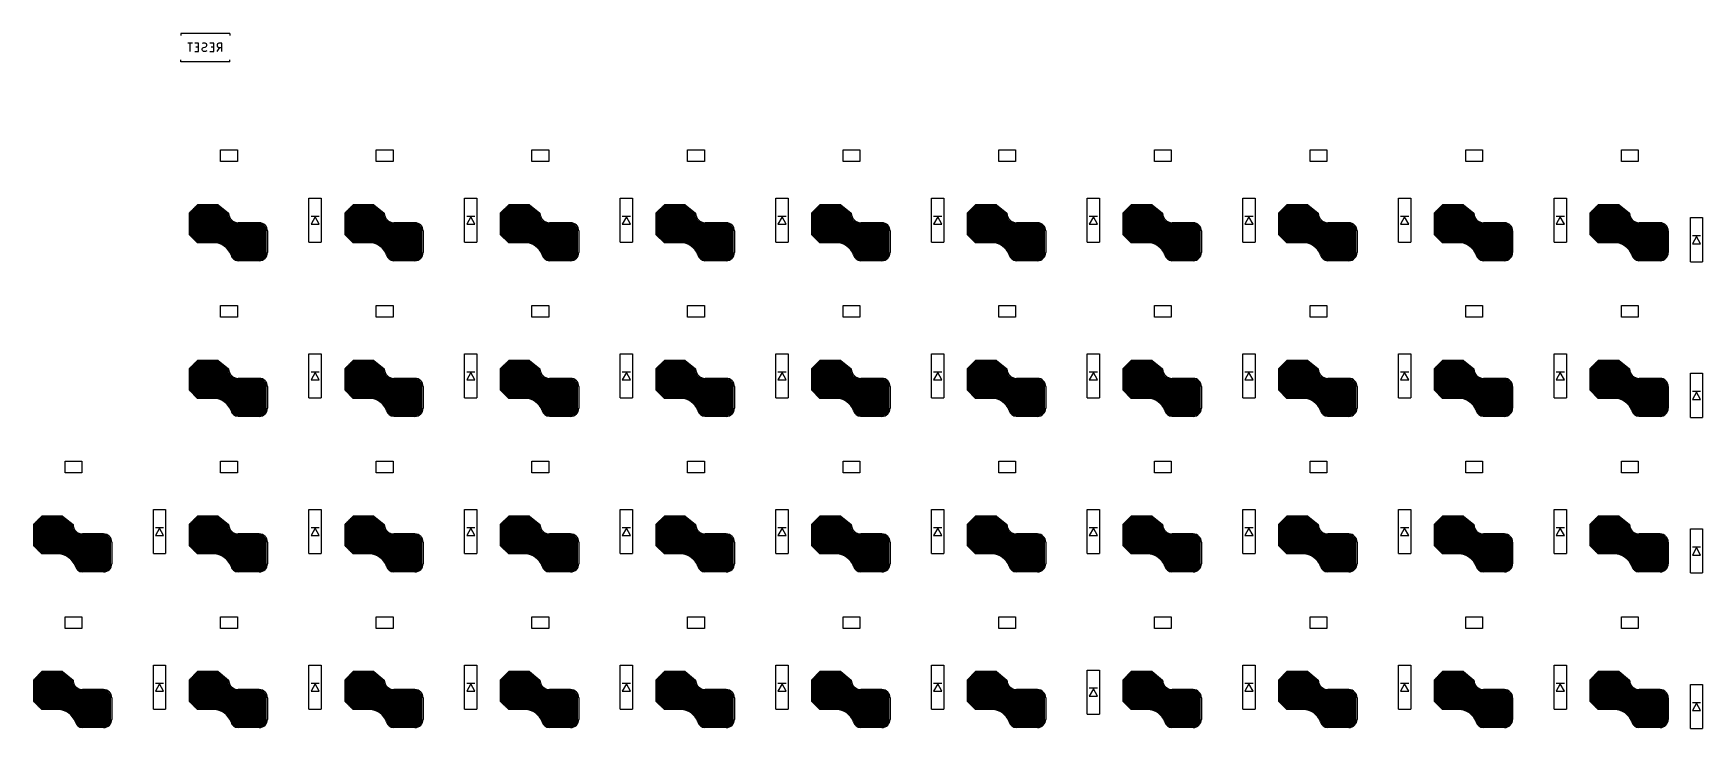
# Model space of a CAD drawing. Extents: x 35 to 239, y -108 to -23.
import ezdxf

# ---------------------------------------------------------------- set-up
doc = ezdxf.new("R2010")
doc.units = 0
doc.layers.add('BLACK', color=7, linetype='CONTINUOUS')

msp = doc.modelspace()

# ---------------------------------------------------------------- linework, layer by layer
at = {"layer": 'BLACK', "linetype": 'CONTINUOUS'}
for p, q in [((58.8, -22.7), (52.8, -22.7)), ((52.8, -22.7), (52.8, -22.95)), ((54.2048, -23.9024), (53.6333, -23.9024)), ((53.919, -24.9024), (53.919, -23.9024)), ((54.9667, -23.9024), (54.4905, -23.9024)), ((54.9667, -24.3786), (54.6333, -24.3786)), ((54.9667, -24.9024), (54.9667, -23.9024)), ((55.5381, -23.9024), (55.3952, -23.95)), ((55.4429, -24.5214), (55.4905, -24.4738)), ((55.4905, -24.4738), (55.5857, -24.4262)), ((55.7762, -23.9024), (55.5381, -23.9024)), ((55.5857, -24.4262), (55.7762, -24.3786)), ((55.8714, -23.95), (55.7762, -23.9024)), ((55.7762, -24.3786), (55.8714, -24.331)), ((55.919, -23.9976), (55.8714, -23.95)), ((55.8714, -24.331), (55.919, -24.2833)), ((55.9667, -24.0929), (55.919, -23.9976)), ((55.919, -24.2833), (55.9667, -24.1881)), ((55.9667, -24.1881), (55.9667, -24.0929)), ((56.8238, -23.9024), (56.3476, -23.9024)), ((56.8238, -24.3786), (56.4905, -24.3786)), ((56.8238, -24.9024), (56.8238, -23.9024)), ((57.3, -23.9976), (57.2524, -24.0929)), ((57.2524, -24.0929), (57.2524, -24.2357)), ((57.2524, -24.2357), (57.3, -24.331)), ((57.2524, -24.9024), (57.5857, -24.4262)), ((57.3476, -23.95), (57.3, -23.9976)), ((57.3, -24.331), (57.3476, -24.3786)), ((57.4429, -23.9024), (57.3476, -23.95)), ((57.3476, -24.3786), (57.4429, -24.4262)), ((57.8238, -23.9024), (57.4429, -23.9024)), ((57.4429, -24.4262), (57.8238, -24.4262)), ((57.8238, -24.9024), (57.8238, -23.9024)), ((58.8, -22.7), (58.8, -22.95)), ((52.8, -26.2), (52.8, -25.95)), ((58.8, -26.2), (52.8, -26.2)), ((54.4905, -24.9024), (54.9667, -24.9024)), ((55.3952, -24.6167), (55.4429, -24.5214)), ((55.3952, -24.7119), (55.3952, -24.6167)), ((55.4429, -24.8071), (55.3952, -24.7119)), ((55.4905, -24.8548), (55.4429, -24.8071)), ((55.5857, -24.9024), (55.4905, -24.8548)), ((55.8238, -24.9024), (55.5857, -24.9024)), ((55.9667, -24.8548), (55.8238, -24.9024)), ((56.3476, -24.9024), (56.8238, -24.9024)), ((58.8, -26.2), (58.8, -25.95)), ((57.67, -36.95), (59.72, -36.95)), ((57.67, -38.4), (57.67, -36.95)), ((59.72, -38.4), (57.67, -38.4)), ((59.72, -36.95), (59.72, -38.4)), ((76.72, -36.95), (78.77, -36.95)), ((76.72, -38.4), (76.72, -36.95)), ((78.77, -38.4), (76.72, -38.4)), ((78.77, -36.95), (78.77, -38.4)), ((95.77, -36.95), (97.82, -36.95)), ((95.77, -38.4), (95.77, -36.95)), ((97.82, -38.4), (95.77, -38.4)), ((97.82, -36.95), (97.82, -38.4)), ((114.82, -36.95), (116.87, -36.95)), ((114.82, -38.4), (114.82, -36.95)), ((116.87, -38.4), (114.82, -38.4)), ((116.87, -36.95), (116.87, -38.4)), ((133.87, -38.4), (133.87, -36.95)), ((133.87, -36.95), (135.92, -36.95)), ((135.92, -38.4), (133.87, -38.4)), ((135.92, -36.95), (135.92, -38.4)), ((152.92, -36.95), (154.97, -36.95)), ((152.92, -38.4), (152.92, -36.95)), ((154.97, -38.4), (152.92, -38.4)), ((154.97, -36.95), (154.97, -38.4)), ((171.97, -38.4), (171.97, -36.95)), ((171.97, -36.95), (174.02, -36.95)), ((174.02, -38.4), (171.97, -38.4)), ((174.02, -36.95), (174.02, -38.4)), ((191.02, -38.4), (191.02, -36.95)), ((191.02, -36.95), (193.07, -36.95)), ((193.07, -38.4), (191.02, -38.4)), ((193.07, -36.95), (193.07, -38.4)), ((210.07, -38.4), (210.07, -36.95)), ((210.07, -36.95), (212.12, -36.95)), ((212.12, -38.4), (210.07, -38.4)), ((212.12, -36.95), (212.12, -38.4)), ((229.12, -38.4), (229.12, -36.95)), ((229.12, -36.95), (231.17, -36.95)), ((231.17, -38.4), (229.12, -38.4)), ((231.17, -36.95), (231.17, -38.4)), ((68.4812, -42.8687), (69.9812, -42.8687)), ((68.4812, -48.2687), (68.4812, -42.8687)), ((69.9812, -42.8687), (69.9812, -48.2687)), ((87.5312, -48.2687), (87.5312, -42.8687)), ((87.5312, -42.8687), (89.0312, -42.8687)), ((89.0312, -42.8687), (89.0312, -48.2687)), ((106.581, -42.8687), (108.081, -42.8687)), ((106.581, -48.2687), (106.581, -42.8687)), ((108.081, -42.8687), (108.081, -48.2687)), ((125.631, -48.2687), (125.631, -42.8687)), ((125.631, -42.8687), (127.131, -42.8687)), ((127.131, -42.8687), (127.131, -48.2687)), ((144.681, -42.8687), (146.181, -42.8687)), ((144.681, -48.2687), (144.681, -42.8687)), ((146.181, -42.8687), (146.181, -48.2687)), ((163.731, -42.8687), (165.231, -42.8687)), ((163.731, -48.2687), (163.731, -42.8687)), ((165.231, -42.8687), (165.231, -48.2687)), ((182.781, -42.8687), (184.281, -42.8687)), ((182.781, -48.2687), (182.781, -42.8687)), ((184.281, -42.8687), (184.281, -48.2687)), ((201.831, -42.8687), (203.331, -42.8687)), ((201.831, -48.2687), (201.831, -42.8687)), ((203.331, -42.8687), (203.331, -48.2687)), ((220.881, -48.2687), (220.881, -42.8687)), ((220.881, -42.8687), (222.381, -42.8687)), ((222.381, -42.8687), (222.381, -48.2687)), ((53.8, -44.7), (54.825, -43.675)), ((53.8, -44.7), (53.8, -47.3)), ((53.95, -47.45), (53.95, -44.55)), ((54.1, -47.55), (54.1, -44.4)), ((54.25, -47.75), (54.25, -44.25)), ((54.4, -47.9), (54.4, -44.1)), ((54.55, -48.05), (54.55, -43.95)), ((54.7, -48.15), (54.7, -43.8)), ((57.375, -43.675), (54.825, -43.675)), ((54.85, -48.3), (54.85, -43.7)), ((55, -48.3), (55, -43.7)), ((55.15, -48.3), (55.15, -43.7)), ((55.3, -48.3), (55.3, -43.7)), ((55.45, -48.3), (55.45, -43.7)), ((55.6, -48.3), (55.6, -43.7)), ((55.75, -48.3), (55.75, -43.7)), ((55.9, -48.3), (55.9, -43.7)), ((56.05, -48.3), (56.05, -43.7)), ((56.2, -48.3), (56.2, -43.7)), ((56.35, -48.3), (56.35, -43.7)), ((56.5, -48.3), (56.5, -43.7)), ((56.65, -48.3), (56.65, -43.7)), ((56.8, -48.3), (56.8, -43.7)), ((56.95, -48.3), (56.95, -43.75)), ((57.1, -48.35), (57.1, -43.7)), ((57.25, -48.35), (57.25, -43.7)), ((57.375, -43.675), (58.65, -44.7)), ((57.4, -48.35), (57.4, -43.75)), ((57.55, -48.4), (57.55, -43.85)), ((57.7, -48.5), (57.7, -43.95)), ((57.85, -48.55), (57.85, -44.1)), ((58, -48.65), (58, -44.2)), ((58.15, -48.75), (58.15, -44.35)), ((58.3, -48.85), (58.3, -44.45)), ((58.45, -49), (58.45, -44.55)), ((58.6, -49.15), (58.6, -44.7)), ((72.85, -44.7), (73.875, -43.675)), ((72.85, -44.7), (72.85, -47.3)), ((73, -47.45), (73, -44.55)), ((73.15, -47.55), (73.15, -44.4)), ((73.3, -47.75), (73.3, -44.25)), ((73.45, -47.9), (73.45, -44.1)), ((73.6, -48.05), (73.6, -43.95)), ((73.75, -48.15), (73.75, -43.8)), ((76.425, -43.675), (73.875, -43.675)), ((73.9, -48.3), (73.9, -43.7)), ((74.05, -48.3), (74.05, -43.7)), ((74.2, -48.3), (74.2, -43.7)), ((74.35, -48.3), (74.35, -43.7)), ((74.5, -48.3), (74.5, -43.7)), ((74.65, -48.3), (74.65, -43.7)), ((74.8, -48.3), (74.8, -43.7)), ((74.95, -48.3), (74.95, -43.7)), ((75.1, -48.3), (75.1, -43.7)), ((75.25, -48.3), (75.25, -43.7)), ((75.4, -48.3), (75.4, -43.7)), ((75.55, -48.3), (75.55, -43.7)), ((75.7, -48.3), (75.7, -43.7)), ((75.85, -48.3), (75.85, -43.7)), ((76, -48.3), (76, -43.75)), ((76.15, -48.35), (76.15, -43.7)), ((76.3, -48.35), (76.3, -43.7)), ((76.425, -43.675), (77.7, -44.7)), ((76.45, -48.35), (76.45, -43.75)), ((76.6, -48.4), (76.6, -43.85)), ((76.75, -48.5), (76.75, -43.95)), ((76.9, -48.55), (76.9, -44.1)), ((77.05, -48.65), (77.05, -44.2)), ((77.2, -48.75), (77.2, -44.35)), ((77.35, -48.85), (77.35, -44.45)), ((77.5, -49), (77.5, -44.55)), ((77.65, -49.15), (77.65, -44.7)), ((91.9, -44.7), (92.925, -43.675)), ((91.9, -44.7), (91.9, -47.3)), ((92.05, -47.45), (92.05, -44.55)), ((92.2, -47.55), (92.2, -44.4)), ((92.35, -47.75), (92.35, -44.25)), ((92.5, -47.9), (92.5, -44.1)), ((92.65, -48.05), (92.65, -43.95)), ((92.8, -48.15), (92.8, -43.8)), ((95.475, -43.675), (92.925, -43.675)), ((92.95, -48.3), (92.95, -43.7)), ((93.1, -48.3), (93.1, -43.7)), ((93.25, -48.3), (93.25, -43.7)), ((93.4, -48.3), (93.4, -43.7)), ((93.55, -48.3), (93.55, -43.7)), ((93.7, -48.3), (93.7, -43.7)), ((93.85, -48.3), (93.85, -43.7)), ((94, -48.3), (94, -43.7)), ((94.15, -48.3), (94.15, -43.7)), ((94.3, -48.3), (94.3, -43.7)), ((94.45, -48.3), (94.45, -43.7)), ((94.6, -48.3), (94.6, -43.7)), ((94.75, -48.3), (94.75, -43.7)), ((94.9, -48.3), (94.9, -43.7)), ((95.05, -48.3), (95.05, -43.75)), ((95.2, -48.35), (95.2, -43.7)), ((95.35, -48.35), (95.35, -43.7)), ((95.475, -43.675), (96.75, -44.7)), ((95.5, -48.35), (95.5, -43.75)), ((95.65, -48.4), (95.65, -43.85)), ((95.8, -48.5), (95.8, -43.95)), ((95.95, -48.55), (95.95, -44.1)), ((96.1, -48.65), (96.1, -44.2)), ((96.25, -48.75), (96.25, -44.35)), ((96.4, -48.85), (96.4, -44.45)), ((96.55, -49), (96.55, -44.55)), ((96.7, -49.15), (96.7, -44.7)), ((110.95, -44.7), (111.975, -43.675)), ((110.95, -44.7), (110.95, -47.3)), ((111.1, -47.45), (111.1, -44.55)), ((111.25, -47.55), (111.25, -44.4)), ((111.4, -47.75), (111.4, -44.25)), ((111.55, -47.9), (111.55, -44.1)), ((111.7, -48.05), (111.7, -43.95)), ((111.85, -48.15), (111.85, -43.8)), ((114.525, -43.675), (111.975, -43.675)), ((112, -48.3), (112, -43.7)), ((112.15, -48.3), (112.15, -43.7)), ((112.3, -48.3), (112.3, -43.7)), ((112.45, -48.3), (112.45, -43.7)), ((112.6, -48.3), (112.6, -43.7)), ((112.75, -48.3), (112.75, -43.7)), ((112.9, -48.3), (112.9, -43.7)), ((113.05, -48.3), (113.05, -43.7)), ((113.2, -48.3), (113.2, -43.7)), ((113.35, -48.3), (113.35, -43.7)), ((113.5, -48.3), (113.5, -43.7)), ((113.65, -48.3), (113.65, -43.7)), ((113.8, -48.3), (113.8, -43.7)), ((113.95, -48.3), (113.95, -43.7)), ((114.1, -48.3), (114.1, -43.75)), ((114.25, -48.35), (114.25, -43.7)), ((114.4, -48.35), (114.4, -43.7)), ((114.525, -43.675), (115.8, -44.7)), ((114.55, -48.35), (114.55, -43.75)), ((114.7, -48.4), (114.7, -43.85)), ((114.85, -48.5), (114.85, -43.95)), ((115, -48.55), (115, -44.1)), ((115.15, -48.65), (115.15, -44.2)), ((115.3, -48.75), (115.3, -44.35)), ((115.45, -48.85), (115.45, -44.45)), ((115.6, -49), (115.6, -44.55)), ((115.75, -49.15), (115.75, -44.7)), ((130, -44.7), (131.025, -43.675)), ((130, -44.7), (130, -47.3)), ((130.15, -47.45), (130.15, -44.55)), ((130.3, -47.55), (130.3, -44.4)), ((130.45, -47.75), (130.45, -44.25)), ((130.6, -47.9), (130.6, -44.1)), ((130.75, -48.05), (130.75, -43.95)), ((130.9, -48.15), (130.9, -43.8)), ((133.575, -43.675), (131.025, -43.675)), ((131.05, -48.3), (131.05, -43.7)), ((131.2, -48.3), (131.2, -43.7)), ((131.35, -48.3), (131.35, -43.7)), ((131.5, -48.3), (131.5, -43.7)), ((131.65, -48.3), (131.65, -43.7)), ((131.8, -48.3), (131.8, -43.7)), ((131.95, -48.3), (131.95, -43.7)), ((132.1, -48.3), (132.1, -43.7)), ((132.25, -48.3), (132.25, -43.7)), ((132.4, -48.3), (132.4, -43.7)), ((132.55, -48.3), (132.55, -43.7)), ((132.7, -48.3), (132.7, -43.7)), ((132.85, -48.3), (132.85, -43.7)), ((133, -48.3), (133, -43.7)), ((133.15, -48.3), (133.15, -43.75)), ((133.3, -48.35), (133.3, -43.7)), ((133.45, -48.35), (133.45, -43.7)), ((133.575, -43.675), (134.85, -44.7)), ((133.6, -48.35), (133.6, -43.75)), ((133.75, -48.4), (133.75, -43.85)), ((133.9, -48.5), (133.9, -43.95)), ((134.05, -48.55), (134.05, -44.1)), ((134.2, -48.65), (134.2, -44.2)), ((134.35, -48.75), (134.35, -44.35)), ((134.5, -48.85), (134.5, -44.45)), ((134.65, -49), (134.65, -44.55)), ((134.8, -49.15), (134.8, -44.7)), ((149.05, -44.7), (150.075, -43.675)), ((149.05, -44.7), (149.05, -47.3)), ((149.2, -47.45), (149.2, -44.55)), ((149.35, -47.55), (149.35, -44.4)), ((149.5, -47.75), (149.5, -44.25)), ((149.65, -47.9), (149.65, -44.1)), ((149.8, -48.05), (149.8, -43.95)), ((149.95, -48.15), (149.95, -43.8)), ((152.625, -43.675), (150.075, -43.675)), ((150.1, -48.3), (150.1, -43.7)), ((150.25, -48.3), (150.25, -43.7)), ((150.4, -48.3), (150.4, -43.7)), ((150.55, -48.3), (150.55, -43.7)), ((150.7, -48.3), (150.7, -43.7)), ((150.85, -48.3), (150.85, -43.7)), ((151, -48.3), (151, -43.7)), ((151.15, -48.3), (151.15, -43.7)), ((151.3, -48.3), (151.3, -43.7)), ((151.45, -48.3), (151.45, -43.7)), ((151.6, -48.3), (151.6, -43.7)), ((151.75, -48.3), (151.75, -43.7)), ((151.9, -48.3), (151.9, -43.7)), ((152.05, -48.3), (152.05, -43.7)), ((152.2, -48.3), (152.2, -43.75)), ((152.35, -48.35), (152.35, -43.7)), ((152.5, -48.35), (152.5, -43.7)), ((152.625, -43.675), (153.9, -44.7)), ((152.65, -48.35), (152.65, -43.75)), ((152.8, -48.4), (152.8, -43.85)), ((152.95, -48.5), (152.95, -43.95)), ((153.1, -48.55), (153.1, -44.1)), ((153.25, -48.65), (153.25, -44.2)), ((153.4, -48.75), (153.4, -44.35)), ((153.55, -48.85), (153.55, -44.45)), ((153.7, -49), (153.7, -44.55)), ((153.85, -49.15), (153.85, -44.7)), ((168.1, -44.7), (169.125, -43.675)), ((168.1, -44.7), (168.1, -47.3)), ((168.25, -47.45), (168.25, -44.55)), ((168.4, -47.55), (168.4, -44.4)), ((168.55, -47.75), (168.55, -44.25)), ((168.7, -47.9), (168.7, -44.1)), ((168.85, -48.05), (168.85, -43.95)), ((169, -48.15), (169, -43.8)), ((171.675, -43.675), (169.125, -43.675)), ((169.15, -48.3), (169.15, -43.7)), ((169.3, -48.3), (169.3, -43.7)), ((169.45, -48.3), (169.45, -43.7)), ((169.6, -48.3), (169.6, -43.7)), ((169.75, -48.3), (169.75, -43.7)), ((169.9, -48.3), (169.9, -43.7)), ((170.05, -48.3), (170.05, -43.7)), ((170.2, -48.3), (170.2, -43.7)), ((170.35, -48.3), (170.35, -43.7)), ((170.5, -48.3), (170.5, -43.7)), ((170.65, -48.3), (170.65, -43.7)), ((170.8, -48.3), (170.8, -43.7)), ((170.95, -48.3), (170.95, -43.7)), ((171.1, -48.3), (171.1, -43.7)), ((171.25, -48.3), (171.25, -43.75)), ((171.4, -48.35), (171.4, -43.7)), ((171.55, -48.35), (171.55, -43.7)), ((171.675, -43.675), (172.95, -44.7)), ((171.7, -48.35), (171.7, -43.75)), ((171.85, -48.4), (171.85, -43.85)), ((172, -48.5), (172, -43.95)), ((172.15, -48.55), (172.15, -44.1)), ((172.3, -48.65), (172.3, -44.2)), ((172.45, -48.75), (172.45, -44.35)), ((172.6, -48.85), (172.6, -44.45)), ((172.75, -49), (172.75, -44.55)), ((172.9, -49.15), (172.9, -44.7)), ((187.15, -44.7), (188.175, -43.675)), ((187.15, -44.7), (187.15, -47.3)), ((187.3, -47.45), (187.3, -44.55)), ((187.45, -47.55), (187.45, -44.4)), ((187.6, -47.75), (187.6, -44.25)), ((187.75, -47.9), (187.75, -44.1)), ((187.9, -48.05), (187.9, -43.95)), ((188.05, -48.15), (188.05, -43.8)), ((190.725, -43.675), (188.175, -43.675)), ((188.2, -48.3), (188.2, -43.7)), ((188.35, -48.3), (188.35, -43.7)), ((188.5, -48.3), (188.5, -43.7)), ((188.65, -48.3), (188.65, -43.7)), ((188.8, -48.3), (188.8, -43.7)), ((188.95, -48.3), (188.95, -43.7)), ((189.1, -48.3), (189.1, -43.7)), ((189.25, -48.3), (189.25, -43.7)), ((189.4, -48.3), (189.4, -43.7)), ((189.55, -48.3), (189.55, -43.7)), ((189.7, -48.3), (189.7, -43.7)), ((189.85, -48.3), (189.85, -43.7)), ((190, -48.3), (190, -43.7)), ((190.15, -48.3), (190.15, -43.7)), ((190.3, -48.3), (190.3, -43.75)), ((190.45, -48.35), (190.45, -43.7)), ((190.6, -48.35), (190.6, -43.7)), ((190.725, -43.675), (192, -44.7)), ((190.75, -48.35), (190.75, -43.75)), ((190.9, -48.4), (190.9, -43.85)), ((191.05, -48.5), (191.05, -43.95)), ((191.2, -48.55), (191.2, -44.1)), ((191.35, -48.65), (191.35, -44.2)), ((191.5, -48.75), (191.5, -44.35)), ((191.65, -48.85), (191.65, -44.45)), ((191.8, -49), (191.8, -44.55)), ((191.95, -49.15), (191.95, -44.7)), ((206.2, -44.7), (207.225, -43.675)), ((206.2, -44.7), (206.2, -47.3)), ((206.35, -47.45), (206.35, -44.55)), ((206.5, -47.55), (206.5, -44.4)), ((206.65, -47.75), (206.65, -44.25)), ((206.8, -47.9), (206.8, -44.1)), ((206.95, -48.05), (206.95, -43.95)), ((207.1, -48.15), (207.1, -43.8)), ((209.775, -43.675), (207.225, -43.675)), ((207.25, -48.3), (207.25, -43.7)), ((207.4, -48.3), (207.4, -43.7)), ((207.55, -48.3), (207.55, -43.7)), ((207.7, -48.3), (207.7, -43.7)), ((207.85, -48.3), (207.85, -43.7)), ((208, -48.3), (208, -43.7)), ((208.15, -48.3), (208.15, -43.7)), ((208.3, -48.3), (208.3, -43.7)), ((208.45, -48.3), (208.45, -43.7)), ((208.6, -48.3), (208.6, -43.7)), ((208.75, -48.3), (208.75, -43.7)), ((208.9, -48.3), (208.9, -43.7)), ((209.05, -48.3), (209.05, -43.7)), ((209.2, -48.3), (209.2, -43.7)), ((209.35, -48.3), (209.35, -43.75)), ((209.5, -48.35), (209.5, -43.7)), ((209.65, -48.35), (209.65, -43.7)), ((209.775, -43.675), (211.05, -44.7)), ((209.8, -48.35), (209.8, -43.75)), ((209.95, -48.4), (209.95, -43.85)), ((210.1, -48.5), (210.1, -43.95)), ((210.25, -48.55), (210.25, -44.1)), ((210.4, -48.65), (210.4, -44.2)), ((210.55, -48.75), (210.55, -44.35)), ((210.7, -48.85), (210.7, -44.45)), ((210.85, -49), (210.85, -44.55)), ((211, -49.15), (211, -44.7)), ((225.25, -44.7), (226.275, -43.675)), ((225.25, -44.7), (225.25, -47.3)), ((225.4, -47.45), (225.4, -44.55)), ((225.55, -47.55), (225.55, -44.4)), ((225.7, -47.75), (225.7, -44.25)), ((225.85, -47.9), (225.85, -44.1)), ((226, -48.05), (226, -43.95)), ((226.15, -48.15), (226.15, -43.8)), ((228.825, -43.675), (226.275, -43.675)), ((226.3, -48.3), (226.3, -43.7)), ((226.45, -48.3), (226.45, -43.7)), ((226.6, -48.3), (226.6, -43.7)), ((226.75, -48.3), (226.75, -43.7)), ((226.9, -48.3), (226.9, -43.7)), ((227.05, -48.3), (227.05, -43.7)), ((227.2, -48.3), (227.2, -43.7)), ((227.35, -48.3), (227.35, -43.7)), ((227.5, -48.3), (227.5, -43.7)), ((227.65, -48.3), (227.65, -43.7)), ((227.8, -48.3), (227.8, -43.7)), ((227.95, -48.3), (227.95, -43.7)), ((228.1, -48.3), (228.1, -43.7)), ((228.25, -48.3), (228.25, -43.7)), ((228.4, -48.3), (228.4, -43.75)), ((228.55, -48.35), (228.55, -43.7)), ((228.7, -48.35), (228.7, -43.7)), ((228.825, -43.675), (230.1, -44.7)), ((228.85, -48.35), (228.85, -43.75)), ((229, -48.4), (229, -43.85)), ((229.15, -48.5), (229.15, -43.95)), ((229.3, -48.55), (229.3, -44.1)), ((229.45, -48.65), (229.45, -44.2)), ((229.6, -48.75), (229.6, -44.35)), ((229.75, -48.85), (229.75, -44.45)), ((229.9, -49), (229.9, -44.55)), ((230.05, -49.15), (230.05, -44.7)), ((58.7, -49.35), (58.7, -45.2)), ((58.8, -49.5), (58.8, -45.35)), ((58.9, -49.7), (58.9, -45.55)), ((59, -49.85), (59, -45.65)), ((59.1, -50.1), (59.1, -45.7)), ((59.2, -50.25), (59.2, -45.75)), ((59.35, -50.35), (59.35, -45.8)), ((59.5, -50.45), (59.5, -45.9)), ((59.65, -50.5), (59.65, -45.9)), ((59.8, -50.5), (59.8, -45.9)), ((62.4, -45.875), (59.825, -45.875)), ((59.95, -50.5), (59.95, -45.95)), ((60.1, -50.5), (60.1, -45.9)), ((60.25, -50.5), (60.25, -45.9)), ((60.4, -50.5), (60.4, -45.9)), ((60.55, -50.5), (60.55, -45.9)), ((60.7, -50.5), (60.7, -45.9)), ((60.85, -50.5), (60.85, -45.9)), ((61, -50.5), (61, -45.9)), ((61.15, -50.5), (61.15, -45.9)), ((61.3, -50.5), (61.3, -45.9)), ((61.45, -50.5), (61.45, -45.9)), ((61.6, -50.5), (61.6, -45.9)), ((61.75, -50.5), (61.75, -45.9)), ((61.9, -50.5), (61.9, -45.9)), ((62.05, -50.5), (62.05, -45.9)), ((62.2, -50.5), (62.2, -45.9)), ((62.35, -50.5), (62.35, -45.9)), ((62.5, -50.5), (62.5, -45.95)), ((62.65, -50.45), (62.65, -45.95)), ((62.8, -50.4), (62.8, -46)), ((62.95, -50.3), (62.95, -46.1)), ((63.05, -50.2), (63.05, -46.25)), ((63.15, -50.1), (63.15, -46.35)), ((63.25, -49.95), (63.25, -46.4)), ((63.4, -46.875), (63.4, -49.525)), ((68.7312, -45.0687), (69.7312, -45.0687)), ((69.2312, -45.1687), (68.7312, -46.0687)), ((68.7312, -46.0687), (69.7312, -46.0687)), ((69.7312, -46.0687), (69.2312, -45.1687)), ((77.75, -49.35), (77.75, -45.2)), ((77.85, -49.5), (77.85, -45.35)), ((77.95, -49.7), (77.95, -45.55)), ((78.05, -49.85), (78.05, -45.65)), ((78.15, -50.1), (78.15, -45.7)), ((78.25, -50.25), (78.25, -45.75)), ((78.4, -50.35), (78.4, -45.8)), ((78.55, -50.45), (78.55, -45.9)), ((78.7, -50.5), (78.7, -45.9)), ((78.85, -50.5), (78.85, -45.9)), ((81.45, -45.875), (78.875, -45.875)), ((79, -50.5), (79, -45.95)), ((79.15, -50.5), (79.15, -45.9)), ((79.3, -50.5), (79.3, -45.9)), ((79.45, -50.5), (79.45, -45.9)), ((79.6, -50.5), (79.6, -45.9)), ((79.75, -50.5), (79.75, -45.9)), ((79.9, -50.5), (79.9, -45.9)), ((80.05, -50.5), (80.05, -45.9)), ((80.2, -50.5), (80.2, -45.9)), ((80.35, -50.5), (80.35, -45.9)), ((80.5, -50.5), (80.5, -45.9)), ((80.65, -50.5), (80.65, -45.9)), ((80.8, -50.5), (80.8, -45.9)), ((80.95, -50.5), (80.95, -45.9)), ((81.1, -50.5), (81.1, -45.9)), ((81.25, -50.5), (81.25, -45.9)), ((81.4, -50.5), (81.4, -45.9)), ((81.55, -50.5), (81.55, -45.95)), ((81.7, -50.45), (81.7, -45.95)), ((81.85, -50.4), (81.85, -46)), ((82, -50.3), (82, -46.1)), ((82.1, -50.2), (82.1, -46.25)), ((82.2, -50.1), (82.2, -46.35)), ((82.3, -49.95), (82.3, -46.4)), ((82.45, -46.875), (82.45, -49.525)), ((87.7812, -45.0687), (88.7812, -45.0687)), ((88.2812, -45.1687), (87.7812, -46.0687)), ((87.7812, -46.0687), (88.7812, -46.0687)), ((88.7812, -46.0687), (88.2812, -45.1687)), ((96.8, -49.35), (96.8, -45.2)), ((96.9, -49.5), (96.9, -45.35)), ((97, -49.7), (97, -45.55)), ((97.1, -49.85), (97.1, -45.65)), ((97.2, -50.1), (97.2, -45.7)), ((97.3, -50.25), (97.3, -45.75)), ((97.45, -50.35), (97.45, -45.8)), ((97.6, -50.45), (97.6, -45.9)), ((97.75, -50.5), (97.75, -45.9)), ((97.9, -50.5), (97.9, -45.9)), ((100.5, -45.875), (97.925, -45.875)), ((98.05, -50.5), (98.05, -45.95)), ((98.2, -50.5), (98.2, -45.9)), ((98.35, -50.5), (98.35, -45.9)), ((98.5, -50.5), (98.5, -45.9)), ((98.65, -50.5), (98.65, -45.9)), ((98.8, -50.5), (98.8, -45.9)), ((98.95, -50.5), (98.95, -45.9)), ((99.1, -50.5), (99.1, -45.9)), ((99.25, -50.5), (99.25, -45.9)), ((99.4, -50.5), (99.4, -45.9)), ((99.55, -50.5), (99.55, -45.9)), ((99.7, -50.5), (99.7, -45.9)), ((99.85, -50.5), (99.85, -45.9)), ((100, -50.5), (100, -45.9)), ((100.15, -50.5), (100.15, -45.9)), ((100.3, -50.5), (100.3, -45.9)), ((100.45, -50.5), (100.45, -45.9)), ((100.6, -50.5), (100.6, -45.95)), ((100.75, -50.45), (100.75, -45.95)), ((100.9, -50.4), (100.9, -46)), ((101.05, -50.3), (101.05, -46.1)), ((101.15, -50.2), (101.15, -46.25)), ((101.25, -50.1), (101.25, -46.35)), ((101.35, -49.95), (101.35, -46.4)), ((101.5, -46.875), (101.5, -49.525)), ((106.831, -45.0687), (107.831, -45.0687)), ((107.331, -45.1687), (106.831, -46.0687)), ((106.831, -46.0687), (107.831, -46.0687)), ((107.831, -46.0687), (107.331, -45.1687)), ((115.85, -49.35), (115.85, -45.2)), ((115.95, -49.5), (115.95, -45.35)), ((116.05, -49.7), (116.05, -45.55)), ((116.15, -49.85), (116.15, -45.65)), ((116.25, -50.1), (116.25, -45.7)), ((116.35, -50.25), (116.35, -45.75)), ((116.5, -50.35), (116.5, -45.8)), ((116.65, -50.45), (116.65, -45.9)), ((116.8, -50.5), (116.8, -45.9)), ((116.95, -50.5), (116.95, -45.9)), ((119.55, -45.875), (116.975, -45.875)), ((117.1, -50.5), (117.1, -45.95)), ((117.25, -50.5), (117.25, -45.9)), ((117.4, -50.5), (117.4, -45.9)), ((117.55, -50.5), (117.55, -45.9)), ((117.7, -50.5), (117.7, -45.9)), ((117.85, -50.5), (117.85, -45.9)), ((118, -50.5), (118, -45.9)), ((118.15, -50.5), (118.15, -45.9)), ((118.3, -50.5), (118.3, -45.9)), ((118.45, -50.5), (118.45, -45.9)), ((118.6, -50.5), (118.6, -45.9)), ((118.75, -50.5), (118.75, -45.9)), ((118.9, -50.5), (118.9, -45.9)), ((119.05, -50.5), (119.05, -45.9)), ((119.2, -50.5), (119.2, -45.9)), ((119.35, -50.5), (119.35, -45.9)), ((119.5, -50.5), (119.5, -45.9)), ((119.65, -50.5), (119.65, -45.95)), ((119.8, -50.45), (119.8, -45.95)), ((119.95, -50.4), (119.95, -46)), ((120.1, -50.3), (120.1, -46.1)), ((120.2, -50.2), (120.2, -46.25)), ((120.3, -50.1), (120.3, -46.35)), ((120.4, -49.95), (120.4, -46.4)), ((120.55, -46.875), (120.55, -49.525)), ((125.881, -45.0687), (126.881, -45.0687)), ((126.381, -45.1687), (125.881, -46.0687)), ((125.881, -46.0687), (126.881, -46.0687)), ((126.881, -46.0687), (126.381, -45.1687)), ((134.9, -49.35), (134.9, -45.2)), ((135, -49.5), (135, -45.35)), ((135.1, -49.7), (135.1, -45.55)), ((135.2, -49.85), (135.2, -45.65)), ((135.3, -50.1), (135.3, -45.7)), ((135.4, -50.25), (135.4, -45.75)), ((135.55, -50.35), (135.55, -45.8)), ((135.7, -50.45), (135.7, -45.9)), ((135.85, -50.5), (135.85, -45.9)), ((136, -50.5), (136, -45.9)), ((138.6, -45.875), (136.025, -45.875)), ((136.15, -50.5), (136.15, -45.95)), ((136.3, -50.5), (136.3, -45.9)), ((136.45, -50.5), (136.45, -45.9)), ((136.6, -50.5), (136.6, -45.9)), ((136.75, -50.5), (136.75, -45.9)), ((136.9, -50.5), (136.9, -45.9)), ((137.05, -50.5), (137.05, -45.9)), ((137.2, -50.5), (137.2, -45.9)), ((137.35, -50.5), (137.35, -45.9)), ((137.5, -50.5), (137.5, -45.9)), ((137.65, -50.5), (137.65, -45.9)), ((137.8, -50.5), (137.8, -45.9)), ((137.95, -50.5), (137.95, -45.9)), ((138.1, -50.5), (138.1, -45.9)), ((138.25, -50.5), (138.25, -45.9)), ((138.4, -50.5), (138.4, -45.9)), ((138.55, -50.5), (138.55, -45.9)), ((138.7, -50.5), (138.7, -45.95)), ((138.85, -50.45), (138.85, -45.95)), ((139, -50.4), (139, -46)), ((139.15, -50.3), (139.15, -46.1)), ((139.25, -50.2), (139.25, -46.25)), ((139.35, -50.1), (139.35, -46.35)), ((139.45, -49.95), (139.45, -46.4)), ((139.6, -46.875), (139.6, -49.525)), ((144.931, -45.0687), (145.931, -45.0687)), ((145.431, -45.1687), (144.931, -46.0687)), ((144.931, -46.0687), (145.931, -46.0687)), ((145.931, -46.0687), (145.431, -45.1687)), ((153.95, -49.35), (153.95, -45.2)), ((154.05, -49.5), (154.05, -45.35)), ((154.15, -49.7), (154.15, -45.55)), ((154.25, -49.85), (154.25, -45.65)), ((154.35, -50.1), (154.35, -45.7)), ((154.45, -50.25), (154.45, -45.75)), ((154.6, -50.35), (154.6, -45.8)), ((154.75, -50.45), (154.75, -45.9)), ((154.9, -50.5), (154.9, -45.9)), ((155.05, -50.5), (155.05, -45.9)), ((157.65, -45.875), (155.075, -45.875)), ((155.2, -50.5), (155.2, -45.95)), ((155.35, -50.5), (155.35, -45.9)), ((155.5, -50.5), (155.5, -45.9)), ((155.65, -50.5), (155.65, -45.9)), ((155.8, -50.5), (155.8, -45.9)), ((155.95, -50.5), (155.95, -45.9)), ((156.1, -50.5), (156.1, -45.9)), ((156.25, -50.5), (156.25, -45.9)), ((156.4, -50.5), (156.4, -45.9)), ((156.55, -50.5), (156.55, -45.9)), ((156.7, -50.5), (156.7, -45.9)), ((156.85, -50.5), (156.85, -45.9)), ((157, -50.5), (157, -45.9)), ((157.15, -50.5), (157.15, -45.9)), ((157.3, -50.5), (157.3, -45.9)), ((157.45, -50.5), (157.45, -45.9)), ((157.6, -50.5), (157.6, -45.9)), ((157.75, -50.5), (157.75, -45.95)), ((157.9, -50.45), (157.9, -45.95)), ((158.05, -50.4), (158.05, -46)), ((158.2, -50.3), (158.2, -46.1)), ((158.3, -50.2), (158.3, -46.25)), ((158.4, -50.1), (158.4, -46.35)), ((158.5, -49.95), (158.5, -46.4)), ((158.65, -46.875), (158.65, -49.525)), ((163.981, -45.0687), (164.981, -45.0687)), ((164.481, -45.1687), (163.981, -46.0687)), ((163.981, -46.0687), (164.981, -46.0687)), ((164.981, -46.0687), (164.481, -45.1687)), ((173, -49.35), (173, -45.2)), ((173.1, -49.5), (173.1, -45.35)), ((173.2, -49.7), (173.2, -45.55)), ((173.3, -49.85), (173.3, -45.65)), ((173.4, -50.1), (173.4, -45.7)), ((173.5, -50.25), (173.5, -45.75)), ((173.65, -50.35), (173.65, -45.8)), ((173.8, -50.45), (173.8, -45.9)), ((173.95, -50.5), (173.95, -45.9)), ((174.1, -50.5), (174.1, -45.9)), ((176.7, -45.875), (174.125, -45.875)), ((174.25, -50.5), (174.25, -45.95)), ((174.4, -50.5), (174.4, -45.9)), ((174.55, -50.5), (174.55, -45.9)), ((174.7, -50.5), (174.7, -45.9)), ((174.85, -50.5), (174.85, -45.9)), ((175, -50.5), (175, -45.9)), ((175.15, -50.5), (175.15, -45.9)), ((175.3, -50.5), (175.3, -45.9)), ((175.45, -50.5), (175.45, -45.9)), ((175.6, -50.5), (175.6, -45.9)), ((175.75, -50.5), (175.75, -45.9)), ((175.9, -50.5), (175.9, -45.9)), ((176.05, -50.5), (176.05, -45.9)), ((176.2, -50.5), (176.2, -45.9)), ((176.35, -50.5), (176.35, -45.9)), ((176.5, -50.5), (176.5, -45.9)), ((176.65, -50.5), (176.65, -45.9)), ((176.8, -50.5), (176.8, -45.95)), ((176.95, -50.45), (176.95, -45.95)), ((177.1, -50.4), (177.1, -46)), ((177.25, -50.3), (177.25, -46.1)), ((177.35, -50.2), (177.35, -46.25)), ((177.45, -50.1), (177.45, -46.35)), ((177.55, -49.95), (177.55, -46.4)), ((177.7, -46.875), (177.7, -49.525)), ((183.031, -45.0687), (184.031, -45.0687)), ((183.531, -45.1687), (183.031, -46.0687)), ((183.031, -46.0687), (184.031, -46.0687)), ((184.031, -46.0687), (183.531, -45.1687)), ((192.05, -49.35), (192.05, -45.2)), ((192.15, -49.5), (192.15, -45.35)), ((192.25, -49.7), (192.25, -45.55)), ((192.35, -49.85), (192.35, -45.65)), ((192.45, -50.1), (192.45, -45.7)), ((192.55, -50.25), (192.55, -45.75)), ((192.7, -50.35), (192.7, -45.8)), ((192.85, -50.45), (192.85, -45.9)), ((193, -50.5), (193, -45.9)), ((193.15, -50.5), (193.15, -45.9)), ((195.75, -45.875), (193.175, -45.875)), ((193.3, -50.5), (193.3, -45.95)), ((193.45, -50.5), (193.45, -45.9)), ((193.6, -50.5), (193.6, -45.9)), ((193.75, -50.5), (193.75, -45.9)), ((193.9, -50.5), (193.9, -45.9)), ((194.05, -50.5), (194.05, -45.9)), ((194.2, -50.5), (194.2, -45.9)), ((194.35, -50.5), (194.35, -45.9)), ((194.5, -50.5), (194.5, -45.9)), ((194.65, -50.5), (194.65, -45.9)), ((194.8, -50.5), (194.8, -45.9)), ((194.95, -50.5), (194.95, -45.9)), ((195.1, -50.5), (195.1, -45.9)), ((195.25, -50.5), (195.25, -45.9)), ((195.4, -50.5), (195.4, -45.9)), ((195.55, -50.5), (195.55, -45.9)), ((195.7, -50.5), (195.7, -45.9)), ((195.85, -50.5), (195.85, -45.95)), ((196, -50.45), (196, -45.95)), ((196.15, -50.4), (196.15, -46)), ((196.3, -50.3), (196.3, -46.1)), ((196.4, -50.2), (196.4, -46.25)), ((196.5, -50.1), (196.5, -46.35)), ((196.6, -49.95), (196.6, -46.4)), ((196.75, -46.875), (196.75, -49.525)), ((202.081, -45.0687), (203.081, -45.0687)), ((202.581, -45.1687), (202.081, -46.0687)), ((202.081, -46.0687), (203.081, -46.0687)), ((203.081, -46.0687), (202.581, -45.1687)), ((211.1, -49.35), (211.1, -45.2)), ((211.2, -49.5), (211.2, -45.35)), ((211.3, -49.7), (211.3, -45.55)), ((211.4, -49.85), (211.4, -45.65)), ((211.5, -50.1), (211.5, -45.7)), ((211.6, -50.25), (211.6, -45.75)), ((211.75, -50.35), (211.75, -45.8)), ((211.9, -50.45), (211.9, -45.9)), ((212.05, -50.5), (212.05, -45.9)), ((212.2, -50.5), (212.2, -45.9)), ((214.8, -45.875), (212.225, -45.875)), ((212.35, -50.5), (212.35, -45.95)), ((212.5, -50.5), (212.5, -45.9)), ((212.65, -50.5), (212.65, -45.9)), ((212.8, -50.5), (212.8, -45.9)), ((212.95, -50.5), (212.95, -45.9)), ((213.1, -50.5), (213.1, -45.9)), ((213.25, -50.5), (213.25, -45.9)), ((213.4, -50.5), (213.4, -45.9)), ((213.55, -50.5), (213.55, -45.9)), ((213.7, -50.5), (213.7, -45.9)), ((213.85, -50.5), (213.85, -45.9)), ((214, -50.5), (214, -45.9)), ((214.15, -50.5), (214.15, -45.9)), ((214.3, -50.5), (214.3, -45.9)), ((214.45, -50.5), (214.45, -45.9)), ((214.6, -50.5), (214.6, -45.9)), ((214.75, -50.5), (214.75, -45.9)), ((214.9, -50.5), (214.9, -45.95)), ((215.05, -50.45), (215.05, -45.95)), ((215.2, -50.4), (215.2, -46)), ((215.35, -50.3), (215.35, -46.1)), ((215.45, -50.2), (215.45, -46.25)), ((215.55, -50.1), (215.55, -46.35)), ((215.65, -49.95), (215.65, -46.4)), ((215.8, -46.875), (215.8, -49.525)), ((221.131, -45.0687), (222.131, -45.0687)), ((221.631, -45.1687), (221.131, -46.0687)), ((221.131, -46.0687), (222.131, -46.0687)), ((222.131, -46.0687), (221.631, -45.1687)), ((230.15, -49.35), (230.15, -45.2)), ((230.25, -49.5), (230.25, -45.35)), ((230.35, -49.7), (230.35, -45.55)), ((230.45, -49.85), (230.45, -45.65)), ((230.55, -50.1), (230.55, -45.7)), ((230.65, -50.25), (230.65, -45.75)), ((230.8, -50.35), (230.8, -45.8)), ((230.95, -50.45), (230.95, -45.9)), ((231.1, -50.5), (231.1, -45.9)), ((231.25, -50.5), (231.25, -45.9)), ((233.85, -45.875), (231.275, -45.875)), ((231.4, -50.5), (231.4, -45.95)), ((231.55, -50.5), (231.55, -45.9)), ((231.7, -50.5), (231.7, -45.9)), ((231.85, -50.5), (231.85, -45.9)), ((232, -50.5), (232, -45.9)), ((232.15, -50.5), (232.15, -45.9)), ((232.3, -50.5), (232.3, -45.9)), ((232.45, -50.5), (232.45, -45.9)), ((232.6, -50.5), (232.6, -45.9)), ((232.75, -50.5), (232.75, -45.9)), ((232.9, -50.5), (232.9, -45.9)), ((233.05, -50.5), (233.05, -45.9)), ((233.2, -50.5), (233.2, -45.9)), ((233.35, -50.5), (233.35, -45.9)), ((233.5, -50.5), (233.5, -45.9)), ((233.65, -50.5), (233.65, -45.9)), ((233.8, -50.5), (233.8, -45.9)), ((233.95, -50.5), (233.95, -45.95)), ((234.1, -50.45), (234.1, -45.95)), ((234.25, -50.4), (234.25, -46)), ((234.4, -50.3), (234.4, -46.1)), ((234.5, -50.2), (234.5, -46.25)), ((234.6, -50.1), (234.6, -46.35)), ((234.7, -49.95), (234.7, -46.4)), ((234.85, -46.875), (234.85, -49.525)), ((237.55, -45.25), (239.05, -45.25)), ((237.55, -50.65), (237.55, -45.25)), ((239.05, -45.25), (239.05, -50.65)), ((53.8, -47.3), (54.825, -48.325)), ((56.8, -48.325), (54.825, -48.325)), ((68.4812, -48.2687), (69.9812, -48.2687)), ((72.85, -47.3), (73.875, -48.325)), ((75.85, -48.325), (73.875, -48.325)), ((87.5312, -48.2687), (89.0312, -48.2687)), ((91.9, -47.3), (92.925, -48.325)), ((94.9, -48.325), (92.925, -48.325)), ((106.581, -48.2687), (108.081, -48.2687)), ((110.95, -47.3), (111.975, -48.325)), ((113.95, -48.325), (111.975, -48.325)), ((125.631, -48.2687), (127.131, -48.2687)), ((130, -47.3), (131.025, -48.325)), ((133, -48.325), (131.025, -48.325)), ((144.681, -48.2687), (146.181, -48.2687)), ((149.05, -47.3), (150.075, -48.325)), ((152.05, -48.325), (150.075, -48.325)), ((163.731, -48.2687), (165.231, -48.2687)), ((168.1, -47.3), (169.125, -48.325)), ((171.1, -48.325), (169.125, -48.325)), ((182.781, -48.2687), (184.281, -48.2687)), ((187.15, -47.3), (188.175, -48.325)), ((190.15, -48.325), (188.175, -48.325)), ((201.831, -48.2687), (203.331, -48.2687)), ((206.2, -47.3), (207.225, -48.325)), ((209.2, -48.325), (207.225, -48.325)), ((220.881, -48.2687), (222.381, -48.2687)), ((225.25, -47.3), (226.275, -48.325)), ((228.25, -48.325), (226.275, -48.325)), ((237.8, -47.45), (238.8, -47.45)), ((238.3, -47.55), (237.8, -48.45)), ((237.8, -48.45), (238.8, -48.45)), ((238.8, -48.45), (238.3, -47.55)), ((62.4, -50.525), (59.8, -50.525)), ((81.45, -50.525), (78.85, -50.525)), ((100.5, -50.525), (97.9, -50.525)), ((119.55, -50.525), (116.95, -50.525)), ((138.6, -50.525), (136, -50.525)), ((157.65, -50.525), (155.05, -50.525)), ((176.7, -50.525), (174.1, -50.525)), ((195.75, -50.525), (193.15, -50.525)), ((214.8, -50.525), (212.2, -50.525)), ((233.85, -50.525), (231.25, -50.525)), ((237.55, -50.65), (239.05, -50.65)), ((57.67, -57.45), (57.67, -56)), ((57.67, -56), (59.72, -56)), ((59.72, -56), (59.72, -57.45)), ((76.72, -56), (78.77, -56)), ((76.72, -57.45), (76.72, -56)), ((78.77, -56), (78.77, -57.45)), ((95.77, -57.45), (95.77, -56)), ((95.77, -56), (97.82, -56)), ((97.82, -56), (97.82, -57.45)), ((114.82, -56), (116.87, -56)), ((114.82, -57.45), (114.82, -56)), ((116.87, -56), (116.87, -57.45)), ((133.87, -57.45), (133.87, -56)), ((133.87, -56), (135.92, -56)), ((135.92, -56), (135.92, -57.45)), ((152.92, -56), (154.97, -56)), ((152.92, -57.45), (152.92, -56)), ((154.97, -56), (154.97, -57.45)), ((171.97, -57.45), (171.97, -56)), ((171.97, -56), (174.02, -56)), ((174.02, -56), (174.02, -57.45)), ((191.02, -57.45), (191.02, -56)), ((191.02, -56), (193.07, -56)), ((193.07, -56), (193.07, -57.45)), ((210.07, -56), (212.12, -56)), ((210.07, -57.45), (210.07, -56)), ((212.12, -56), (212.12, -57.45)), ((229.12, -57.45), (229.12, -56)), ((229.12, -56), (231.17, -56)), ((231.17, -56), (231.17, -57.45)), ((59.72, -57.45), (57.67, -57.45)), ((78.77, -57.45), (76.72, -57.45)), ((97.82, -57.45), (95.77, -57.45)), ((116.87, -57.45), (114.82, -57.45)), ((135.92, -57.45), (133.87, -57.45)), ((154.97, -57.45), (152.92, -57.45)), ((174.02, -57.45), (171.97, -57.45)), ((193.07, -57.45), (191.02, -57.45)), ((212.12, -57.45), (210.07, -57.45)), ((231.17, -57.45), (229.12, -57.45)), ((53.8, -63.75), (54.825, -62.725)), ((54.25, -66.8), (54.25, -63.3)), ((54.4, -66.95), (54.4, -63.15)), ((54.55, -67.1), (54.55, -63)), ((54.7, -67.2), (54.7, -62.85)), ((57.375, -62.725), (54.825, -62.725)), ((54.85, -67.35), (54.85, -62.75)), ((55, -67.35), (55, -62.75)), ((55.15, -67.35), (55.15, -62.75)), ((55.3, -67.35), (55.3, -62.75)), ((55.45, -67.35), (55.45, -62.75)), ((55.6, -67.35), (55.6, -62.75)), ((55.75, -67.35), (55.75, -62.75)), ((55.9, -67.35), (55.9, -62.75)), ((56.05, -67.35), (56.05, -62.75)), ((56.2, -67.35), (56.2, -62.75)), ((56.35, -67.35), (56.35, -62.75)), ((56.5, -67.35), (56.5, -62.75)), ((56.65, -67.35), (56.65, -62.75)), ((56.8, -67.35), (56.8, -62.75)), ((56.95, -67.35), (56.95, -62.8)), ((57.1, -67.4), (57.1, -62.75)), ((57.25, -67.4), (57.25, -62.75)), ((57.375, -62.725), (58.65, -63.75)), ((57.4, -67.4), (57.4, -62.8)), ((57.55, -67.45), (57.55, -62.9)), ((57.7, -67.55), (57.7, -63)), ((57.85, -67.6), (57.85, -63.15)), ((58, -67.7), (58, -63.25)), ((68.4812, -67.3187), (68.4812, -61.9187)), ((68.4812, -61.9187), (69.9812, -61.9187)), ((69.9812, -61.9187), (69.9812, -67.3187)), ((72.85, -63.75), (73.875, -62.725)), ((73.3, -66.8), (73.3, -63.3)), ((73.45, -66.95), (73.45, -63.15)), ((73.6, -67.1), (73.6, -63)), ((73.75, -67.2), (73.75, -62.85)), ((76.425, -62.725), (73.875, -62.725)), ((73.9, -67.35), (73.9, -62.75)), ((74.05, -67.35), (74.05, -62.75)), ((74.2, -67.35), (74.2, -62.75)), ((74.35, -67.35), (74.35, -62.75)), ((74.5, -67.35), (74.5, -62.75)), ((74.65, -67.35), (74.65, -62.75)), ((74.8, -67.35), (74.8, -62.75)), ((74.95, -67.35), (74.95, -62.75)), ((75.1, -67.35), (75.1, -62.75)), ((75.25, -67.35), (75.25, -62.75)), ((75.4, -67.35), (75.4, -62.75)), ((75.55, -67.35), (75.55, -62.75)), ((75.7, -67.35), (75.7, -62.75)), ((75.85, -67.35), (75.85, -62.75)), ((76, -67.35), (76, -62.8)), ((76.15, -67.4), (76.15, -62.75)), ((76.3, -67.4), (76.3, -62.75)), ((76.425, -62.725), (77.7, -63.75)), ((76.45, -67.4), (76.45, -62.8)), ((76.6, -67.45), (76.6, -62.9)), ((76.75, -67.55), (76.75, -63)), ((76.9, -67.6), (76.9, -63.15)), ((77.05, -67.7), (77.05, -63.25)), ((87.5312, -61.9187), (89.0312, -61.9187)), ((87.5312, -67.3187), (87.5312, -61.9187)), ((89.0312, -61.9187), (89.0312, -67.3187)), ((91.9, -63.75), (92.925, -62.725)), ((92.35, -66.8), (92.35, -63.3)), ((92.5, -66.95), (92.5, -63.15)), ((92.65, -67.1), (92.65, -63)), ((92.8, -67.2), (92.8, -62.85)), ((95.475, -62.725), (92.925, -62.725)), ((92.95, -67.35), (92.95, -62.75)), ((93.1, -67.35), (93.1, -62.75)), ((93.25, -67.35), (93.25, -62.75)), ((93.4, -67.35), (93.4, -62.75)), ((93.55, -67.35), (93.55, -62.75)), ((93.7, -67.35), (93.7, -62.75)), ((93.85, -67.35), (93.85, -62.75)), ((94, -67.35), (94, -62.75)), ((94.15, -67.35), (94.15, -62.75)), ((94.3, -67.35), (94.3, -62.75)), ((94.45, -67.35), (94.45, -62.75)), ((94.6, -67.35), (94.6, -62.75)), ((94.75, -67.35), (94.75, -62.75)), ((94.9, -67.35), (94.9, -62.75)), ((95.05, -67.35), (95.05, -62.8)), ((95.2, -67.4), (95.2, -62.75)), ((95.35, -67.4), (95.35, -62.75)), ((95.475, -62.725), (96.75, -63.75)), ((95.5, -67.4), (95.5, -62.8)), ((95.65, -67.45), (95.65, -62.9)), ((95.8, -67.55), (95.8, -63)), ((95.95, -67.6), (95.95, -63.15)), ((96.1, -67.7), (96.1, -63.25)), ((106.581, -67.3187), (106.581, -61.9187)), ((106.581, -61.9187), (108.081, -61.9187)), ((108.081, -61.9187), (108.081, -67.3187)), ((110.95, -63.75), (111.975, -62.725)), ((111.4, -66.8), (111.4, -63.3)), ((111.55, -66.95), (111.55, -63.15)), ((111.7, -67.1), (111.7, -63)), ((111.85, -67.2), (111.85, -62.85)), ((114.525, -62.725), (111.975, -62.725)), ((112, -67.35), (112, -62.75)), ((112.15, -67.35), (112.15, -62.75)), ((112.3, -67.35), (112.3, -62.75)), ((112.45, -67.35), (112.45, -62.75)), ((112.6, -67.35), (112.6, -62.75)), ((112.75, -67.35), (112.75, -62.75)), ((112.9, -67.35), (112.9, -62.75)), ((113.05, -67.35), (113.05, -62.75)), ((113.2, -67.35), (113.2, -62.75)), ((113.35, -67.35), (113.35, -62.75)), ((113.5, -67.35), (113.5, -62.75)), ((113.65, -67.35), (113.65, -62.75)), ((113.8, -67.35), (113.8, -62.75)), ((113.95, -67.35), (113.95, -62.75)), ((114.1, -67.35), (114.1, -62.8)), ((114.25, -67.4), (114.25, -62.75)), ((114.4, -67.4), (114.4, -62.75)), ((114.525, -62.725), (115.8, -63.75)), ((114.55, -67.4), (114.55, -62.8)), ((114.7, -67.45), (114.7, -62.9)), ((114.85, -67.55), (114.85, -63)), ((115, -67.6), (115, -63.15)), ((115.15, -67.7), (115.15, -63.25)), ((125.631, -61.9187), (127.131, -61.9187)), ((125.631, -67.3187), (125.631, -61.9187)), ((127.131, -61.9187), (127.131, -67.3187)), ((130, -63.75), (131.025, -62.725)), ((130.45, -66.8), (130.45, -63.3)), ((130.6, -66.95), (130.6, -63.15)), ((130.75, -67.1), (130.75, -63)), ((130.9, -67.2), (130.9, -62.85)), ((133.575, -62.725), (131.025, -62.725)), ((131.05, -67.35), (131.05, -62.75)), ((131.2, -67.35), (131.2, -62.75)), ((131.35, -67.35), (131.35, -62.75)), ((131.5, -67.35), (131.5, -62.75)), ((131.65, -67.35), (131.65, -62.75)), ((131.8, -67.35), (131.8, -62.75)), ((131.95, -67.35), (131.95, -62.75)), ((132.1, -67.35), (132.1, -62.75)), ((132.25, -67.35), (132.25, -62.75)), ((132.4, -67.35), (132.4, -62.75)), ((132.55, -67.35), (132.55, -62.75)), ((132.7, -67.35), (132.7, -62.75)), ((132.85, -67.35), (132.85, -62.75)), ((133, -67.35), (133, -62.75)), ((133.15, -67.35), (133.15, -62.8)), ((133.3, -67.4), (133.3, -62.75)), ((133.45, -67.4), (133.45, -62.75)), ((133.575, -62.725), (134.85, -63.75)), ((133.6, -67.4), (133.6, -62.8)), ((133.75, -67.45), (133.75, -62.9)), ((133.9, -67.55), (133.9, -63)), ((134.05, -67.6), (134.05, -63.15)), ((134.2, -67.7), (134.2, -63.25)), ((144.681, -61.9187), (146.181, -61.9187)), ((144.681, -67.3187), (144.681, -61.9187)), ((146.181, -61.9187), (146.181, -67.3187)), ((149.05, -63.75), (150.075, -62.725)), ((149.5, -66.8), (149.5, -63.3)), ((149.65, -66.95), (149.65, -63.15)), ((149.8, -67.1), (149.8, -63)), ((149.95, -67.2), (149.95, -62.85)), ((152.625, -62.725), (150.075, -62.725)), ((150.1, -67.35), (150.1, -62.75)), ((150.25, -67.35), (150.25, -62.75)), ((150.4, -67.35), (150.4, -62.75)), ((150.55, -67.35), (150.55, -62.75)), ((150.7, -67.35), (150.7, -62.75)), ((150.85, -67.35), (150.85, -62.75)), ((151, -67.35), (151, -62.75)), ((151.15, -67.35), (151.15, -62.75)), ((151.3, -67.35), (151.3, -62.75)), ((151.45, -67.35), (151.45, -62.75)), ((151.6, -67.35), (151.6, -62.75)), ((151.75, -67.35), (151.75, -62.75)), ((151.9, -67.35), (151.9, -62.75)), ((152.05, -67.35), (152.05, -62.75)), ((152.2, -67.35), (152.2, -62.8)), ((152.35, -67.4), (152.35, -62.75)), ((152.5, -67.4), (152.5, -62.75)), ((152.625, -62.725), (153.9, -63.75)), ((152.65, -67.4), (152.65, -62.8)), ((152.8, -67.45), (152.8, -62.9)), ((152.95, -67.55), (152.95, -63)), ((153.1, -67.6), (153.1, -63.15)), ((153.25, -67.7), (153.25, -63.25)), ((163.731, -67.3187), (163.731, -61.9187)), ((163.731, -61.9187), (165.231, -61.9187)), ((165.231, -61.9187), (165.231, -67.3187)), ((168.1, -63.75), (169.125, -62.725)), ((168.55, -66.8), (168.55, -63.3)), ((168.7, -66.95), (168.7, -63.15)), ((168.85, -67.1), (168.85, -63)), ((169, -67.2), (169, -62.85)), ((171.675, -62.725), (169.125, -62.725)), ((169.15, -67.35), (169.15, -62.75)), ((169.3, -67.35), (169.3, -62.75)), ((169.45, -67.35), (169.45, -62.75)), ((169.6, -67.35), (169.6, -62.75)), ((169.75, -67.35), (169.75, -62.75)), ((169.9, -67.35), (169.9, -62.75)), ((170.05, -67.35), (170.05, -62.75)), ((170.2, -67.35), (170.2, -62.75)), ((170.35, -67.35), (170.35, -62.75)), ((170.5, -67.35), (170.5, -62.75)), ((170.65, -67.35), (170.65, -62.75)), ((170.8, -67.35), (170.8, -62.75)), ((170.95, -67.35), (170.95, -62.75)), ((171.1, -67.35), (171.1, -62.75)), ((171.25, -67.35), (171.25, -62.8)), ((171.4, -67.4), (171.4, -62.75)), ((171.55, -67.4), (171.55, -62.75)), ((171.675, -62.725), (172.95, -63.75)), ((171.7, -67.4), (171.7, -62.8)), ((171.85, -67.45), (171.85, -62.9)), ((172, -67.55), (172, -63)), ((172.15, -67.6), (172.15, -63.15)), ((172.3, -67.7), (172.3, -63.25)), ((182.781, -61.9187), (184.281, -61.9187)), ((182.781, -67.3187), (182.781, -61.9187)), ((184.281, -61.9187), (184.281, -67.3187)), ((187.15, -63.75), (188.175, -62.725)), ((187.6, -66.8), (187.6, -63.3)), ((187.75, -66.95), (187.75, -63.15)), ((187.9, -67.1), (187.9, -63)), ((188.05, -67.2), (188.05, -62.85)), ((190.725, -62.725), (188.175, -62.725)), ((188.2, -67.35), (188.2, -62.75)), ((188.35, -67.35), (188.35, -62.75)), ((188.5, -67.35), (188.5, -62.75)), ((188.65, -67.35), (188.65, -62.75)), ((188.8, -67.35), (188.8, -62.75)), ((188.95, -67.35), (188.95, -62.75)), ((189.1, -67.35), (189.1, -62.75)), ((189.25, -67.35), (189.25, -62.75)), ((189.4, -67.35), (189.4, -62.75)), ((189.55, -67.35), (189.55, -62.75)), ((189.7, -67.35), (189.7, -62.75)), ((189.85, -67.35), (189.85, -62.75)), ((190, -67.35), (190, -62.75)), ((190.15, -67.35), (190.15, -62.75)), ((190.3, -67.35), (190.3, -62.8)), ((190.45, -67.4), (190.45, -62.75)), ((190.6, -67.4), (190.6, -62.75)), ((190.725, -62.725), (192, -63.75)), ((190.75, -67.4), (190.75, -62.8)), ((190.9, -67.45), (190.9, -62.9)), ((191.05, -67.55), (191.05, -63)), ((191.2, -67.6), (191.2, -63.15)), ((191.35, -67.7), (191.35, -63.25)), ((201.831, -67.3187), (201.831, -61.9187)), ((201.831, -61.9187), (203.331, -61.9187)), ((203.331, -61.9187), (203.331, -67.3187)), ((206.2, -63.75), (207.225, -62.725)), ((206.65, -66.8), (206.65, -63.3)), ((206.8, -66.95), (206.8, -63.15)), ((206.95, -67.1), (206.95, -63)), ((207.1, -67.2), (207.1, -62.85)), ((209.775, -62.725), (207.225, -62.725)), ((207.25, -67.35), (207.25, -62.75)), ((207.4, -67.35), (207.4, -62.75)), ((207.55, -67.35), (207.55, -62.75)), ((207.7, -67.35), (207.7, -62.75)), ((207.85, -67.35), (207.85, -62.75)), ((208, -67.35), (208, -62.75)), ((208.15, -67.35), (208.15, -62.75)), ((208.3, -67.35), (208.3, -62.75)), ((208.45, -67.35), (208.45, -62.75)), ((208.6, -67.35), (208.6, -62.75)), ((208.75, -67.35), (208.75, -62.75)), ((208.9, -67.35), (208.9, -62.75)), ((209.05, -67.35), (209.05, -62.75)), ((209.2, -67.35), (209.2, -62.75)), ((209.35, -67.35), (209.35, -62.8)), ((209.5, -67.4), (209.5, -62.75)), ((209.65, -67.4), (209.65, -62.75)), ((209.775, -62.725), (211.05, -63.75)), ((209.8, -67.4), (209.8, -62.8)), ((209.95, -67.45), (209.95, -62.9)), ((210.1, -67.55), (210.1, -63)), ((210.25, -67.6), (210.25, -63.15)), ((210.4, -67.7), (210.4, -63.25)), ((220.881, -61.9187), (222.381, -61.9187)), ((220.881, -67.3187), (220.881, -61.9187)), ((222.381, -61.9187), (222.381, -67.3187)), ((225.25, -63.75), (226.275, -62.725)), ((225.7, -66.8), (225.7, -63.3)), ((225.85, -66.95), (225.85, -63.15)), ((226, -67.1), (226, -63)), ((226.15, -67.2), (226.15, -62.85)), ((228.825, -62.725), (226.275, -62.725)), ((226.3, -67.35), (226.3, -62.75)), ((226.45, -67.35), (226.45, -62.75)), ((226.6, -67.35), (226.6, -62.75)), ((226.75, -67.35), (226.75, -62.75)), ((226.9, -67.35), (226.9, -62.75)), ((227.05, -67.35), (227.05, -62.75)), ((227.2, -67.35), (227.2, -62.75)), ((227.35, -67.35), (227.35, -62.75)), ((227.5, -67.35), (227.5, -62.75)), ((227.65, -67.35), (227.65, -62.75)), ((227.8, -67.35), (227.8, -62.75)), ((227.95, -67.35), (227.95, -62.75)), ((228.1, -67.35), (228.1, -62.75)), ((228.25, -67.35), (228.25, -62.75)), ((228.4, -67.35), (228.4, -62.8)), ((228.55, -67.4), (228.55, -62.75)), ((228.7, -67.4), (228.7, -62.75)), ((228.825, -62.725), (230.1, -63.75)), ((228.85, -67.4), (228.85, -62.8)), ((229, -67.45), (229, -62.9)), ((229.15, -67.55), (229.15, -63)), ((229.3, -67.6), (229.3, -63.15)), ((229.45, -67.7), (229.45, -63.25)), ((53.8, -63.75), (53.8, -66.35)), ((53.95, -66.5), (53.95, -63.6)), ((54.1, -66.6), (54.1, -63.45)), ((58.15, -67.8), (58.15, -63.4)), ((58.3, -67.9), (58.3, -63.5)), ((58.45, -68.05), (58.45, -63.6)), ((58.6, -68.2), (58.6, -63.75)), ((58.7, -68.4), (58.7, -64.25)), ((58.8, -68.55), (58.8, -64.4)), ((58.9, -68.75), (58.9, -64.6)), ((59, -68.9), (59, -64.7)), ((59.1, -69.15), (59.1, -64.75)), ((59.2, -69.3), (59.2, -64.8)), ((59.35, -69.4), (59.35, -64.85)), ((59.5, -69.5), (59.5, -64.95)), ((59.65, -69.55), (59.65, -64.95)), ((59.8, -69.55), (59.8, -64.95)), ((62.4, -64.925), (59.825, -64.925)), ((59.95, -69.55), (59.95, -65)), ((60.1, -69.55), (60.1, -64.95)), ((60.25, -69.55), (60.25, -64.95)), ((60.4, -69.55), (60.4, -64.95)), ((60.55, -69.55), (60.55, -64.95)), ((60.7, -69.55), (60.7, -64.95)), ((60.85, -69.55), (60.85, -64.95)), ((61, -69.55), (61, -64.95)), ((61.15, -69.55), (61.15, -64.95)), ((61.3, -69.55), (61.3, -64.95)), ((61.45, -69.55), (61.45, -64.95)), ((61.6, -69.55), (61.6, -64.95)), ((61.75, -69.55), (61.75, -64.95)), ((61.9, -69.55), (61.9, -64.95)), ((62.05, -69.55), (62.05, -64.95)), ((62.2, -69.55), (62.2, -64.95)), ((62.35, -69.55), (62.35, -64.95)), ((62.5, -69.55), (62.5, -65)), ((62.65, -69.5), (62.65, -65)), ((62.8, -69.45), (62.8, -65.05)), ((62.95, -69.35), (62.95, -65.15)), ((63.05, -69.25), (63.05, -65.3)), ((68.7312, -64.1187), (69.7312, -64.1187)), ((69.2312, -64.2187), (68.7312, -65.1187)), ((68.7312, -65.1187), (69.7312, -65.1187)), ((69.7312, -65.1187), (69.2312, -64.2187)), ((72.85, -63.75), (72.85, -66.35)), ((73, -66.5), (73, -63.6)), ((73.15, -66.6), (73.15, -63.45)), ((77.2, -67.8), (77.2, -63.4)), ((77.35, -67.9), (77.35, -63.5)), ((77.5, -68.05), (77.5, -63.6)), ((77.65, -68.2), (77.65, -63.75)), ((77.75, -68.4), (77.75, -64.25)), ((77.85, -68.55), (77.85, -64.4)), ((77.95, -68.75), (77.95, -64.6)), ((78.05, -68.9), (78.05, -64.7)), ((78.15, -69.15), (78.15, -64.75)), ((78.25, -69.3), (78.25, -64.8)), ((78.4, -69.4), (78.4, -64.85)), ((78.55, -69.5), (78.55, -64.95)), ((78.7, -69.55), (78.7, -64.95)), ((78.85, -69.55), (78.85, -64.95)), ((81.45, -64.925), (78.875, -64.925)), ((79, -69.55), (79, -65)), ((79.15, -69.55), (79.15, -64.95)), ((79.3, -69.55), (79.3, -64.95)), ((79.45, -69.55), (79.45, -64.95)), ((79.6, -69.55), (79.6, -64.95)), ((79.75, -69.55), (79.75, -64.95)), ((79.9, -69.55), (79.9, -64.95)), ((80.05, -69.55), (80.05, -64.95)), ((80.2, -69.55), (80.2, -64.95)), ((80.35, -69.55), (80.35, -64.95)), ((80.5, -69.55), (80.5, -64.95)), ((80.65, -69.55), (80.65, -64.95)), ((80.8, -69.55), (80.8, -64.95)), ((80.95, -69.55), (80.95, -64.95)), ((81.1, -69.55), (81.1, -64.95)), ((81.25, -69.55), (81.25, -64.95)), ((81.4, -69.55), (81.4, -64.95)), ((81.55, -69.55), (81.55, -65)), ((81.7, -69.5), (81.7, -65)), ((81.85, -69.45), (81.85, -65.05)), ((82, -69.35), (82, -65.15)), ((82.1, -69.25), (82.1, -65.3)), ((87.7812, -64.1187), (88.7812, -64.1187)), ((88.2812, -64.2187), (87.7812, -65.1187)), ((87.7812, -65.1187), (88.7812, -65.1187)), ((88.7812, -65.1187), (88.2812, -64.2187)), ((91.9, -63.75), (91.9, -66.35)), ((92.05, -66.5), (92.05, -63.6)), ((92.2, -66.6), (92.2, -63.45)), ((96.25, -67.8), (96.25, -63.4)), ((96.4, -67.9), (96.4, -63.5)), ((96.55, -68.05), (96.55, -63.6)), ((96.7, -68.2), (96.7, -63.75)), ((96.8, -68.4), (96.8, -64.25)), ((96.9, -68.55), (96.9, -64.4)), ((97, -68.75), (97, -64.6)), ((97.1, -68.9), (97.1, -64.7)), ((97.2, -69.15), (97.2, -64.75)), ((97.3, -69.3), (97.3, -64.8)), ((97.45, -69.4), (97.45, -64.85)), ((97.6, -69.5), (97.6, -64.95)), ((97.75, -69.55), (97.75, -64.95)), ((97.9, -69.55), (97.9, -64.95)), ((100.5, -64.925), (97.925, -64.925)), ((98.05, -69.55), (98.05, -65)), ((98.2, -69.55), (98.2, -64.95)), ((98.35, -69.55), (98.35, -64.95)), ((98.5, -69.55), (98.5, -64.95)), ((98.65, -69.55), (98.65, -64.95)), ((98.8, -69.55), (98.8, -64.95)), ((98.95, -69.55), (98.95, -64.95)), ((99.1, -69.55), (99.1, -64.95)), ((99.25, -69.55), (99.25, -64.95)), ((99.4, -69.55), (99.4, -64.95)), ((99.55, -69.55), (99.55, -64.95)), ((99.7, -69.55), (99.7, -64.95)), ((99.85, -69.55), (99.85, -64.95)), ((100, -69.55), (100, -64.95)), ((100.15, -69.55), (100.15, -64.95)), ((100.3, -69.55), (100.3, -64.95)), ((100.45, -69.55), (100.45, -64.95)), ((100.6, -69.55), (100.6, -65)), ((100.75, -69.5), (100.75, -65)), ((100.9, -69.45), (100.9, -65.05)), ((101.05, -69.35), (101.05, -65.15)), ((101.15, -69.25), (101.15, -65.3)), ((106.831, -64.1187), (107.831, -64.1187)), ((107.331, -64.2187), (106.831, -65.1187)), ((106.831, -65.1187), (107.831, -65.1187)), ((107.831, -65.1187), (107.331, -64.2187)), ((110.95, -63.75), (110.95, -66.35)), ((111.1, -66.5), (111.1, -63.6)), ((111.25, -66.6), (111.25, -63.45)), ((115.3, -67.8), (115.3, -63.4)), ((115.45, -67.9), (115.45, -63.5)), ((115.6, -68.05), (115.6, -63.6)), ((115.75, -68.2), (115.75, -63.75)), ((115.85, -68.4), (115.85, -64.25)), ((115.95, -68.55), (115.95, -64.4)), ((116.05, -68.75), (116.05, -64.6)), ((116.15, -68.9), (116.15, -64.7)), ((116.25, -69.15), (116.25, -64.75)), ((116.35, -69.3), (116.35, -64.8)), ((116.5, -69.4), (116.5, -64.85)), ((116.65, -69.5), (116.65, -64.95)), ((116.8, -69.55), (116.8, -64.95)), ((116.95, -69.55), (116.95, -64.95)), ((119.55, -64.925), (116.975, -64.925)), ((117.1, -69.55), (117.1, -65)), ((117.25, -69.55), (117.25, -64.95)), ((117.4, -69.55), (117.4, -64.95)), ((117.55, -69.55), (117.55, -64.95)), ((117.7, -69.55), (117.7, -64.95)), ((117.85, -69.55), (117.85, -64.95)), ((118, -69.55), (118, -64.95)), ((118.15, -69.55), (118.15, -64.95)), ((118.3, -69.55), (118.3, -64.95)), ((118.45, -69.55), (118.45, -64.95)), ((118.6, -69.55), (118.6, -64.95)), ((118.75, -69.55), (118.75, -64.95)), ((118.9, -69.55), (118.9, -64.95)), ((119.05, -69.55), (119.05, -64.95)), ((119.2, -69.55), (119.2, -64.95)), ((119.35, -69.55), (119.35, -64.95)), ((119.5, -69.55), (119.5, -64.95)), ((119.65, -69.55), (119.65, -65)), ((119.8, -69.5), (119.8, -65)), ((119.95, -69.45), (119.95, -65.05)), ((120.1, -69.35), (120.1, -65.15)), ((120.2, -69.25), (120.2, -65.3)), ((125.881, -64.1187), (126.881, -64.1187)), ((126.381, -64.2187), (125.881, -65.1187)), ((125.881, -65.1187), (126.881, -65.1187)), ((126.881, -65.1187), (126.381, -64.2187)), ((130, -63.75), (130, -66.35)), ((130.15, -66.5), (130.15, -63.6)), ((130.3, -66.6), (130.3, -63.45)), ((134.35, -67.8), (134.35, -63.4)), ((134.5, -67.9), (134.5, -63.5)), ((134.65, -68.05), (134.65, -63.6)), ((134.8, -68.2), (134.8, -63.75)), ((134.9, -68.4), (134.9, -64.25)), ((135, -68.55), (135, -64.4)), ((135.1, -68.75), (135.1, -64.6)), ((135.2, -68.9), (135.2, -64.7)), ((135.3, -69.15), (135.3, -64.75)), ((135.4, -69.3), (135.4, -64.8)), ((135.55, -69.4), (135.55, -64.85)), ((135.7, -69.5), (135.7, -64.95)), ((135.85, -69.55), (135.85, -64.95)), ((136, -69.55), (136, -64.95)), ((138.6, -64.925), (136.025, -64.925)), ((136.15, -69.55), (136.15, -65)), ((136.3, -69.55), (136.3, -64.95)), ((136.45, -69.55), (136.45, -64.95)), ((136.6, -69.55), (136.6, -64.95)), ((136.75, -69.55), (136.75, -64.95)), ((136.9, -69.55), (136.9, -64.95)), ((137.05, -69.55), (137.05, -64.95)), ((137.2, -69.55), (137.2, -64.95)), ((137.35, -69.55), (137.35, -64.95)), ((137.5, -69.55), (137.5, -64.95)), ((137.65, -69.55), (137.65, -64.95)), ((137.8, -69.55), (137.8, -64.95)), ((137.95, -69.55), (137.95, -64.95)), ((138.1, -69.55), (138.1, -64.95)), ((138.25, -69.55), (138.25, -64.95)), ((138.4, -69.55), (138.4, -64.95)), ((138.55, -69.55), (138.55, -64.95)), ((138.7, -69.55), (138.7, -65)), ((138.85, -69.5), (138.85, -65)), ((139, -69.45), (139, -65.05)), ((139.15, -69.35), (139.15, -65.15)), ((139.25, -69.25), (139.25, -65.3)), ((144.931, -64.1187), (145.931, -64.1187)), ((145.431, -64.2187), (144.931, -65.1187)), ((144.931, -65.1187), (145.931, -65.1187)), ((145.931, -65.1187), (145.431, -64.2187)), ((149.05, -63.75), (149.05, -66.35)), ((149.2, -66.5), (149.2, -63.6)), ((149.35, -66.6), (149.35, -63.45)), ((153.4, -67.8), (153.4, -63.4)), ((153.55, -67.9), (153.55, -63.5)), ((153.7, -68.05), (153.7, -63.6)), ((153.85, -68.2), (153.85, -63.75)), ((153.95, -68.4), (153.95, -64.25)), ((154.05, -68.55), (154.05, -64.4)), ((154.15, -68.75), (154.15, -64.6)), ((154.25, -68.9), (154.25, -64.7)), ((154.35, -69.15), (154.35, -64.75)), ((154.45, -69.3), (154.45, -64.8)), ((154.6, -69.4), (154.6, -64.85)), ((154.75, -69.5), (154.75, -64.95)), ((154.9, -69.55), (154.9, -64.95)), ((155.05, -69.55), (155.05, -64.95)), ((157.65, -64.925), (155.075, -64.925)), ((155.2, -69.55), (155.2, -65)), ((155.35, -69.55), (155.35, -64.95)), ((155.5, -69.55), (155.5, -64.95)), ((155.65, -69.55), (155.65, -64.95)), ((155.8, -69.55), (155.8, -64.95)), ((155.95, -69.55), (155.95, -64.95)), ((156.1, -69.55), (156.1, -64.95)), ((156.25, -69.55), (156.25, -64.95)), ((156.4, -69.55), (156.4, -64.95)), ((156.55, -69.55), (156.55, -64.95)), ((156.7, -69.55), (156.7, -64.95)), ((156.85, -69.55), (156.85, -64.95)), ((157, -69.55), (157, -64.95)), ((157.15, -69.55), (157.15, -64.95)), ((157.3, -69.55), (157.3, -64.95)), ((157.45, -69.55), (157.45, -64.95)), ((157.6, -69.55), (157.6, -64.95)), ((157.75, -69.55), (157.75, -65)), ((157.9, -69.5), (157.9, -65)), ((158.05, -69.45), (158.05, -65.05)), ((158.2, -69.35), (158.2, -65.15)), ((158.3, -69.25), (158.3, -65.3)), ((163.981, -64.1187), (164.981, -64.1187)), ((164.481, -64.2187), (163.981, -65.1187)), ((163.981, -65.1187), (164.981, -65.1187)), ((164.981, -65.1187), (164.481, -64.2187)), ((168.1, -63.75), (168.1, -66.35)), ((168.25, -66.5), (168.25, -63.6)), ((168.4, -66.6), (168.4, -63.45)), ((172.45, -67.8), (172.45, -63.4)), ((172.6, -67.9), (172.6, -63.5)), ((172.75, -68.05), (172.75, -63.6)), ((172.9, -68.2), (172.9, -63.75)), ((173, -68.4), (173, -64.25)), ((173.1, -68.55), (173.1, -64.4)), ((173.2, -68.75), (173.2, -64.6)), ((173.3, -68.9), (173.3, -64.7)), ((173.4, -69.15), (173.4, -64.75)), ((173.5, -69.3), (173.5, -64.8)), ((173.65, -69.4), (173.65, -64.85)), ((173.8, -69.5), (173.8, -64.95)), ((173.95, -69.55), (173.95, -64.95)), ((174.1, -69.55), (174.1, -64.95)), ((176.7, -64.925), (174.125, -64.925)), ((174.25, -69.55), (174.25, -65)), ((174.4, -69.55), (174.4, -64.95)), ((174.55, -69.55), (174.55, -64.95)), ((174.7, -69.55), (174.7, -64.95)), ((174.85, -69.55), (174.85, -64.95)), ((175, -69.55), (175, -64.95)), ((175.15, -69.55), (175.15, -64.95)), ((175.3, -69.55), (175.3, -64.95)), ((175.45, -69.55), (175.45, -64.95)), ((175.6, -69.55), (175.6, -64.95)), ((175.75, -69.55), (175.75, -64.95)), ((175.9, -69.55), (175.9, -64.95)), ((176.05, -69.55), (176.05, -64.95)), ((176.2, -69.55), (176.2, -64.95)), ((176.35, -69.55), (176.35, -64.95)), ((176.5, -69.55), (176.5, -64.95)), ((176.65, -69.55), (176.65, -64.95)), ((176.8, -69.55), (176.8, -65)), ((176.95, -69.5), (176.95, -65)), ((177.1, -69.45), (177.1, -65.05)), ((177.25, -69.35), (177.25, -65.15)), ((177.35, -69.25), (177.35, -65.3)), ((183.031, -64.1187), (184.031, -64.1187)), ((183.531, -64.2187), (183.031, -65.1187)), ((183.031, -65.1187), (184.031, -65.1187)), ((184.031, -65.1187), (183.531, -64.2187)), ((187.15, -63.75), (187.15, -66.35)), ((187.3, -66.5), (187.3, -63.6)), ((187.45, -66.6), (187.45, -63.45)), ((191.5, -67.8), (191.5, -63.4)), ((191.65, -67.9), (191.65, -63.5)), ((191.8, -68.05), (191.8, -63.6)), ((191.95, -68.2), (191.95, -63.75)), ((192.05, -68.4), (192.05, -64.25)), ((192.15, -68.55), (192.15, -64.4)), ((192.25, -68.75), (192.25, -64.6)), ((192.35, -68.9), (192.35, -64.7)), ((192.45, -69.15), (192.45, -64.75)), ((192.55, -69.3), (192.55, -64.8)), ((192.7, -69.4), (192.7, -64.85)), ((192.85, -69.5), (192.85, -64.95)), ((193, -69.55), (193, -64.95)), ((193.15, -69.55), (193.15, -64.95)), ((195.75, -64.925), (193.175, -64.925)), ((193.3, -69.55), (193.3, -65)), ((193.45, -69.55), (193.45, -64.95)), ((193.6, -69.55), (193.6, -64.95)), ((193.75, -69.55), (193.75, -64.95)), ((193.9, -69.55), (193.9, -64.95)), ((194.05, -69.55), (194.05, -64.95)), ((194.2, -69.55), (194.2, -64.95)), ((194.35, -69.55), (194.35, -64.95)), ((194.5, -69.55), (194.5, -64.95)), ((194.65, -69.55), (194.65, -64.95)), ((194.8, -69.55), (194.8, -64.95)), ((194.95, -69.55), (194.95, -64.95)), ((195.1, -69.55), (195.1, -64.95)), ((195.25, -69.55), (195.25, -64.95)), ((195.4, -69.55), (195.4, -64.95)), ((195.55, -69.55), (195.55, -64.95)), ((195.7, -69.55), (195.7, -64.95)), ((195.85, -69.55), (195.85, -65)), ((196, -69.5), (196, -65)), ((196.15, -69.45), (196.15, -65.05)), ((196.3, -69.35), (196.3, -65.15)), ((196.4, -69.25), (196.4, -65.3)), ((202.081, -64.1187), (203.081, -64.1187)), ((202.581, -64.2187), (202.081, -65.1187)), ((202.081, -65.1187), (203.081, -65.1187)), ((203.081, -65.1187), (202.581, -64.2187)), ((206.2, -63.75), (206.2, -66.35)), ((206.35, -66.5), (206.35, -63.6)), ((206.5, -66.6), (206.5, -63.45)), ((210.55, -67.8), (210.55, -63.4)), ((210.7, -67.9), (210.7, -63.5)), ((210.85, -68.05), (210.85, -63.6)), ((211, -68.2), (211, -63.75)), ((211.1, -68.4), (211.1, -64.25)), ((211.2, -68.55), (211.2, -64.4)), ((211.3, -68.75), (211.3, -64.6)), ((211.4, -68.9), (211.4, -64.7)), ((211.5, -69.15), (211.5, -64.75)), ((211.6, -69.3), (211.6, -64.8)), ((211.75, -69.4), (211.75, -64.85)), ((211.9, -69.5), (211.9, -64.95)), ((212.05, -69.55), (212.05, -64.95)), ((212.2, -69.55), (212.2, -64.95)), ((214.8, -64.925), (212.225, -64.925)), ((212.35, -69.55), (212.35, -65)), ((212.5, -69.55), (212.5, -64.95)), ((212.65, -69.55), (212.65, -64.95)), ((212.8, -69.55), (212.8, -64.95)), ((212.95, -69.55), (212.95, -64.95)), ((213.1, -69.55), (213.1, -64.95)), ((213.25, -69.55), (213.25, -64.95)), ((213.4, -69.55), (213.4, -64.95)), ((213.55, -69.55), (213.55, -64.95)), ((213.7, -69.55), (213.7, -64.95)), ((213.85, -69.55), (213.85, -64.95)), ((214, -69.55), (214, -64.95)), ((214.15, -69.55), (214.15, -64.95)), ((214.3, -69.55), (214.3, -64.95)), ((214.45, -69.55), (214.45, -64.95)), ((214.6, -69.55), (214.6, -64.95)), ((214.75, -69.55), (214.75, -64.95)), ((214.9, -69.55), (214.9, -65)), ((215.05, -69.5), (215.05, -65)), ((215.2, -69.45), (215.2, -65.05)), ((215.35, -69.35), (215.35, -65.15)), ((215.45, -69.25), (215.45, -65.3)), ((221.131, -64.1187), (222.131, -64.1187)), ((221.631, -64.2187), (221.131, -65.1187)), ((221.131, -65.1187), (222.131, -65.1187)), ((222.131, -65.1187), (221.631, -64.2187)), ((225.25, -63.75), (225.25, -66.35)), ((225.4, -66.5), (225.4, -63.6)), ((225.55, -66.6), (225.55, -63.45)), ((229.6, -67.8), (229.6, -63.4)), ((229.75, -67.9), (229.75, -63.5)), ((229.9, -68.05), (229.9, -63.6)), ((230.05, -68.2), (230.05, -63.75)), ((230.15, -68.4), (230.15, -64.25)), ((230.25, -68.55), (230.25, -64.4)), ((230.35, -68.75), (230.35, -64.6)), ((230.45, -68.9), (230.45, -64.7)), ((230.55, -69.15), (230.55, -64.75)), ((230.65, -69.3), (230.65, -64.8)), ((230.8, -69.4), (230.8, -64.85)), ((230.95, -69.5), (230.95, -64.95)), ((231.1, -69.55), (231.1, -64.95)), ((231.25, -69.55), (231.25, -64.95)), ((233.85, -64.925), (231.275, -64.925)), ((231.4, -69.55), (231.4, -65)), ((231.55, -69.55), (231.55, -64.95)), ((231.7, -69.55), (231.7, -64.95)), ((231.85, -69.55), (231.85, -64.95)), ((232, -69.55), (232, -64.95)), ((232.15, -69.55), (232.15, -64.95)), ((232.3, -69.55), (232.3, -64.95)), ((232.45, -69.55), (232.45, -64.95)), ((232.6, -69.55), (232.6, -64.95)), ((232.75, -69.55), (232.75, -64.95)), ((232.9, -69.55), (232.9, -64.95)), ((233.05, -69.55), (233.05, -64.95)), ((233.2, -69.55), (233.2, -64.95)), ((233.35, -69.55), (233.35, -64.95)), ((233.5, -69.55), (233.5, -64.95)), ((233.65, -69.55), (233.65, -64.95)), ((233.8, -69.55), (233.8, -64.95)), ((233.95, -69.55), (233.95, -65)), ((234.1, -69.5), (234.1, -65)), ((234.25, -69.45), (234.25, -65.05)), ((234.4, -69.35), (234.4, -65.15)), ((234.5, -69.25), (234.5, -65.3)), ((237.55, -69.7), (237.55, -64.3)), ((237.55, -64.3), (239.05, -64.3)), ((239.05, -64.3), (239.05, -69.7)), ((53.8, -66.35), (54.825, -67.375)), ((56.8, -67.375), (54.825, -67.375)), ((63.15, -69.15), (63.15, -65.4)), ((63.25, -69), (63.25, -65.45)), ((63.4, -65.925), (63.4, -68.575)), ((68.4812, -67.3187), (69.9812, -67.3187)), ((72.85, -66.35), (73.875, -67.375)), ((75.85, -67.375), (73.875, -67.375)), ((82.2, -69.15), (82.2, -65.4)), ((82.3, -69), (82.3, -65.45)), ((82.45, -65.925), (82.45, -68.575)), ((87.5312, -67.3187), (89.0312, -67.3187)), ((91.9, -66.35), (92.925, -67.375)), ((94.9, -67.375), (92.925, -67.375)), ((101.25, -69.15), (101.25, -65.4)), ((101.35, -69), (101.35, -65.45)), ((101.5, -65.925), (101.5, -68.575)), ((106.581, -67.3187), (108.081, -67.3187)), ((110.95, -66.35), (111.975, -67.375)), ((113.95, -67.375), (111.975, -67.375)), ((120.3, -69.15), (120.3, -65.4)), ((120.4, -69), (120.4, -65.45)), ((120.55, -65.925), (120.55, -68.575)), ((125.631, -67.3187), (127.131, -67.3187)), ((130, -66.35), (131.025, -67.375)), ((133, -67.375), (131.025, -67.375)), ((139.35, -69.15), (139.35, -65.4)), ((139.45, -69), (139.45, -65.45)), ((139.6, -65.925), (139.6, -68.575)), ((144.681, -67.3187), (146.181, -67.3187)), ((149.05, -66.35), (150.075, -67.375)), ((152.05, -67.375), (150.075, -67.375)), ((158.4, -69.15), (158.4, -65.4)), ((158.5, -69), (158.5, -65.45)), ((158.65, -65.925), (158.65, -68.575)), ((163.731, -67.3187), (165.231, -67.3187)), ((168.1, -66.35), (169.125, -67.375)), ((171.1, -67.375), (169.125, -67.375)), ((177.45, -69.15), (177.45, -65.4)), ((177.55, -69), (177.55, -65.45)), ((177.7, -65.925), (177.7, -68.575)), ((182.781, -67.3187), (184.281, -67.3187)), ((187.15, -66.35), (188.175, -67.375)), ((190.15, -67.375), (188.175, -67.375)), ((196.5, -69.15), (196.5, -65.4)), ((196.6, -69), (196.6, -65.45)), ((196.75, -65.925), (196.75, -68.575)), ((201.831, -67.3187), (203.331, -67.3187)), ((206.2, -66.35), (207.225, -67.375)), ((209.2, -67.375), (207.225, -67.375)), ((215.55, -69.15), (215.55, -65.4)), ((215.65, -69), (215.65, -65.45)), ((215.8, -65.925), (215.8, -68.575)), ((220.881, -67.3187), (222.381, -67.3187)), ((225.25, -66.35), (226.275, -67.375)), ((228.25, -67.375), (226.275, -67.375)), ((234.6, -69.15), (234.6, -65.4)), ((234.7, -69), (234.7, -65.45)), ((234.85, -65.925), (234.85, -68.575)), ((237.8, -66.5), (238.8, -66.5)), ((238.3, -66.6), (237.8, -67.5)), ((238.8, -67.5), (238.3, -66.6)), ((237.8, -67.5), (238.8, -67.5)), ((62.4, -69.575), (59.8, -69.575)), ((81.45, -69.575), (78.85, -69.575)), ((100.5, -69.575), (97.9, -69.575)), ((119.55, -69.575), (116.95, -69.575)), ((138.6, -69.575), (136, -69.575)), ((157.65, -69.575), (155.05, -69.575)), ((176.7, -69.575), (174.1, -69.575)), ((195.75, -69.575), (193.15, -69.575)), ((214.8, -69.575), (212.2, -69.575)), ((233.85, -69.575), (231.25, -69.575)), ((237.55, -69.7), (239.05, -69.7)), ((38.62, -76.5), (38.62, -75.05)), ((38.62, -75.05), (40.67, -75.05)), ((40.67, -75.05), (40.67, -76.5)), ((57.67, -75.05), (59.72, -75.05)), ((57.67, -76.5), (57.67, -75.05)), ((59.72, -75.05), (59.72, -76.5)), ((76.72, -76.5), (76.72, -75.05)), ((76.72, -75.05), (78.77, -75.05)), ((78.77, -75.05), (78.77, -76.5)), ((95.77, -75.05), (97.82, -75.05)), ((95.77, -76.5), (95.77, -75.05)), ((97.82, -75.05), (97.82, -76.5)), ((114.82, -76.5), (114.82, -75.05)), ((114.82, -75.05), (116.87, -75.05)), ((116.87, -75.05), (116.87, -76.5)), ((133.87, -75.05), (135.92, -75.05)), ((133.87, -76.5), (133.87, -75.05)), ((135.92, -75.05), (135.92, -76.5)), ((152.92, -75.05), (154.97, -75.05)), ((152.92, -76.5), (152.92, -75.05)), ((154.97, -75.05), (154.97, -76.5)), ((171.97, -76.5), (171.97, -75.05)), ((171.97, -75.05), (174.02, -75.05)), ((174.02, -75.05), (174.02, -76.5)), ((191.02, -76.5), (191.02, -75.05)), ((191.02, -75.05), (193.07, -75.05)), ((193.07, -75.05), (193.07, -76.5)), ((210.07, -75.05), (212.12, -75.05)), ((210.07, -76.5), (210.07, -75.05)), ((212.12, -75.05), (212.12, -76.5)), ((229.12, -75.05), (231.17, -75.05)), ((229.12, -76.5), (229.12, -75.05)), ((231.17, -75.05), (231.17, -76.5)), ((40.67, -76.5), (38.62, -76.5)), ((59.72, -76.5), (57.67, -76.5)), ((78.77, -76.5), (76.72, -76.5)), ((97.82, -76.5), (95.77, -76.5)), ((116.87, -76.5), (114.82, -76.5)), ((135.92, -76.5), (133.87, -76.5)), ((154.97, -76.5), (152.92, -76.5)), ((174.02, -76.5), (171.97, -76.5)), ((193.07, -76.5), (191.02, -76.5)), ((212.12, -76.5), (210.07, -76.5)), ((231.17, -76.5), (229.12, -76.5)), ((49.4312, -80.9687), (50.9312, -80.9687)), ((49.4312, -86.3687), (49.4312, -80.9687)), ((50.9312, -80.9687), (50.9312, -86.3687)), ((68.4812, -80.9687), (69.9812, -80.9687)), ((68.4812, -86.3687), (68.4812, -80.9687)), ((69.9812, -80.9687), (69.9812, -86.3687)), ((87.5312, -80.9687), (89.0312, -80.9687)), ((87.5312, -86.3687), (87.5312, -80.9687)), ((89.0312, -80.9687), (89.0312, -86.3687)), ((106.581, -86.3687), (106.581, -80.9687)), ((106.581, -80.9687), (108.081, -80.9687)), ((108.081, -80.9687), (108.081, -86.3687)), ((125.631, -80.9687), (127.131, -80.9687)), ((125.631, -86.3687), (125.631, -80.9687)), ((127.131, -80.9687), (127.131, -86.3687)), ((144.681, -86.3687), (144.681, -80.9687)), ((144.681, -80.9687), (146.181, -80.9687)), ((146.181, -80.9687), (146.181, -86.3687)), ((163.731, -80.9687), (165.231, -80.9687)), ((163.731, -86.3687), (163.731, -80.9687)), ((165.231, -80.9687), (165.231, -86.3687)), ((182.781, -86.3687), (182.781, -80.9687)), ((182.781, -80.9687), (184.281, -80.9687)), ((184.281, -80.9687), (184.281, -86.3687)), ((201.831, -80.9687), (203.331, -80.9687)), ((201.831, -86.3687), (201.831, -80.9687)), ((203.331, -80.9687), (203.331, -86.3687)), ((220.881, -80.9687), (222.381, -80.9687)), ((220.881, -86.3687), (220.881, -80.9687)), ((222.381, -80.9687), (222.381, -86.3687)), ((34.75, -82.8), (35.775, -81.775)), ((34.75, -82.8), (34.75, -85.4)), ((34.9, -85.55), (34.9, -82.65)), ((35.05, -85.65), (35.05, -82.5)), ((35.2, -85.85), (35.2, -82.35)), ((35.35, -86), (35.35, -82.2)), ((35.5, -86.15), (35.5, -82.05)), ((35.65, -86.25), (35.65, -81.9)), ((38.325, -81.775), (35.775, -81.775)), ((35.8, -86.4), (35.8, -81.8)), ((35.95, -86.4), (35.95, -81.8)), ((36.1, -86.4), (36.1, -81.8)), ((36.25, -86.4), (36.25, -81.8)), ((36.4, -86.4), (36.4, -81.8)), ((36.55, -86.4), (36.55, -81.8)), ((36.7, -86.4), (36.7, -81.8)), ((36.85, -86.4), (36.85, -81.8)), ((37, -86.4), (37, -81.8)), ((37.15, -86.4), (37.15, -81.8)), ((37.3, -86.4), (37.3, -81.8)), ((37.45, -86.4), (37.45, -81.8)), ((37.6, -86.4), (37.6, -81.8)), ((37.75, -86.4), (37.75, -81.8)), ((37.9, -86.4), (37.9, -81.85)), ((38.05, -86.45), (38.05, -81.8)), ((38.2, -86.45), (38.2, -81.8)), ((38.325, -81.775), (39.6, -82.8)), ((38.35, -86.45), (38.35, -81.85)), ((38.5, -86.5), (38.5, -81.95)), ((38.65, -86.6), (38.65, -82.05)), ((38.8, -86.65), (38.8, -82.2)), ((38.95, -86.75), (38.95, -82.3)), ((39.1, -86.85), (39.1, -82.45)), ((39.25, -86.95), (39.25, -82.55)), ((39.4, -87.1), (39.4, -82.65)), ((39.55, -87.25), (39.55, -82.8)), ((39.65, -87.45), (39.65, -83.3)), ((39.75, -87.6), (39.75, -83.45)), ((39.85, -87.8), (39.85, -83.65)), ((39.95, -87.95), (39.95, -83.75)), ((49.6812, -83.1687), (50.6812, -83.1687)), ((50.1812, -83.2687), (49.6812, -84.1687)), ((50.6812, -84.1687), (50.1812, -83.2687)), ((53.8, -82.8), (54.825, -81.775)), ((53.8, -82.8), (53.8, -85.4)), ((53.95, -85.55), (53.95, -82.65)), ((54.1, -85.65), (54.1, -82.5)), ((54.25, -85.85), (54.25, -82.35)), ((54.4, -86), (54.4, -82.2)), ((54.55, -86.15), (54.55, -82.05)), ((54.7, -86.25), (54.7, -81.9)), ((57.375, -81.775), (54.825, -81.775)), ((54.85, -86.4), (54.85, -81.8)), ((55, -86.4), (55, -81.8)), ((55.15, -86.4), (55.15, -81.8)), ((55.3, -86.4), (55.3, -81.8)), ((55.45, -86.4), (55.45, -81.8)), ((55.6, -86.4), (55.6, -81.8)), ((55.75, -86.4), (55.75, -81.8)), ((55.9, -86.4), (55.9, -81.8)), ((56.05, -86.4), (56.05, -81.8)), ((56.2, -86.4), (56.2, -81.8)), ((56.35, -86.4), (56.35, -81.8)), ((56.5, -86.4), (56.5, -81.8)), ((56.65, -86.4), (56.65, -81.8)), ((56.8, -86.4), (56.8, -81.8)), ((56.95, -86.4), (56.95, -81.85)), ((57.1, -86.45), (57.1, -81.8)), ((57.25, -86.45), (57.25, -81.8)), ((57.375, -81.775), (58.65, -82.8)), ((57.4, -86.45), (57.4, -81.85)), ((57.55, -86.5), (57.55, -81.95)), ((57.7, -86.6), (57.7, -82.05)), ((57.85, -86.65), (57.85, -82.2)), ((58, -86.75), (58, -82.3)), ((58.15, -86.85), (58.15, -82.45)), ((58.3, -86.95), (58.3, -82.55)), ((58.45, -87.1), (58.45, -82.65)), ((58.6, -87.25), (58.6, -82.8)), ((58.7, -87.45), (58.7, -83.3)), ((58.8, -87.6), (58.8, -83.45)), ((58.9, -87.8), (58.9, -83.65)), ((59, -87.95), (59, -83.75)), ((68.7312, -83.1687), (69.7312, -83.1687)), ((69.2312, -83.2687), (68.7312, -84.1687)), ((69.7312, -84.1687), (69.2312, -83.2687)), ((72.85, -82.8), (73.875, -81.775)), ((72.85, -82.8), (72.85, -85.4)), ((73, -85.55), (73, -82.65)), ((73.15, -85.65), (73.15, -82.5)), ((73.3, -85.85), (73.3, -82.35)), ((73.45, -86), (73.45, -82.2)), ((73.6, -86.15), (73.6, -82.05)), ((73.75, -86.25), (73.75, -81.9)), ((76.425, -81.775), (73.875, -81.775)), ((73.9, -86.4), (73.9, -81.8)), ((74.05, -86.4), (74.05, -81.8)), ((74.2, -86.4), (74.2, -81.8)), ((74.35, -86.4), (74.35, -81.8)), ((74.5, -86.4), (74.5, -81.8)), ((74.65, -86.4), (74.65, -81.8)), ((74.8, -86.4), (74.8, -81.8)), ((74.95, -86.4), (74.95, -81.8)), ((75.1, -86.4), (75.1, -81.8)), ((75.25, -86.4), (75.25, -81.8)), ((75.4, -86.4), (75.4, -81.8)), ((75.55, -86.4), (75.55, -81.8)), ((75.7, -86.4), (75.7, -81.8)), ((75.85, -86.4), (75.85, -81.8)), ((76, -86.4), (76, -81.85)), ((76.15, -86.45), (76.15, -81.8)), ((76.3, -86.45), (76.3, -81.8)), ((76.425, -81.775), (77.7, -82.8)), ((76.45, -86.45), (76.45, -81.85)), ((76.6, -86.5), (76.6, -81.95)), ((76.75, -86.6), (76.75, -82.05)), ((76.9, -86.65), (76.9, -82.2)), ((77.05, -86.75), (77.05, -82.3)), ((77.2, -86.85), (77.2, -82.45)), ((77.35, -86.95), (77.35, -82.55)), ((77.5, -87.1), (77.5, -82.65)), ((77.65, -87.25), (77.65, -82.8)), ((77.75, -87.45), (77.75, -83.3)), ((77.85, -87.6), (77.85, -83.45)), ((77.95, -87.8), (77.95, -83.65)), ((78.05, -87.95), (78.05, -83.75)), ((87.7812, -83.1687), (88.7812, -83.1687)), ((88.2812, -83.2687), (87.7812, -84.1687)), ((88.7812, -84.1687), (88.2812, -83.2687)), ((91.9, -82.8), (92.925, -81.775)), ((91.9, -82.8), (91.9, -85.4)), ((92.05, -85.55), (92.05, -82.65)), ((92.2, -85.65), (92.2, -82.5)), ((92.35, -85.85), (92.35, -82.35)), ((92.5, -86), (92.5, -82.2)), ((92.65, -86.15), (92.65, -82.05)), ((92.8, -86.25), (92.8, -81.9)), ((95.475, -81.775), (92.925, -81.775)), ((92.95, -86.4), (92.95, -81.8)), ((93.1, -86.4), (93.1, -81.8)), ((93.25, -86.4), (93.25, -81.8)), ((93.4, -86.4), (93.4, -81.8)), ((93.55, -86.4), (93.55, -81.8)), ((93.7, -86.4), (93.7, -81.8)), ((93.85, -86.4), (93.85, -81.8)), ((94, -86.4), (94, -81.8)), ((94.15, -86.4), (94.15, -81.8)), ((94.3, -86.4), (94.3, -81.8)), ((94.45, -86.4), (94.45, -81.8)), ((94.6, -86.4), (94.6, -81.8)), ((94.75, -86.4), (94.75, -81.8)), ((94.9, -86.4), (94.9, -81.8)), ((95.05, -86.4), (95.05, -81.85)), ((95.2, -86.45), (95.2, -81.8)), ((95.35, -86.45), (95.35, -81.8)), ((95.475, -81.775), (96.75, -82.8)), ((95.5, -86.45), (95.5, -81.85)), ((95.65, -86.5), (95.65, -81.95)), ((95.8, -86.6), (95.8, -82.05)), ((95.95, -86.65), (95.95, -82.2)), ((96.1, -86.75), (96.1, -82.3)), ((96.25, -86.85), (96.25, -82.45)), ((96.4, -86.95), (96.4, -82.55)), ((96.55, -87.1), (96.55, -82.65)), ((96.7, -87.25), (96.7, -82.8)), ((96.8, -87.45), (96.8, -83.3)), ((96.9, -87.6), (96.9, -83.45)), ((97, -87.8), (97, -83.65)), ((97.1, -87.95), (97.1, -83.75)), ((106.831, -83.1687), (107.831, -83.1687)), ((107.331, -83.2687), (106.831, -84.1687)), ((107.831, -84.1687), (107.331, -83.2687)), ((110.95, -82.8), (111.975, -81.775)), ((110.95, -82.8), (110.95, -85.4)), ((111.1, -85.55), (111.1, -82.65)), ((111.25, -85.65), (111.25, -82.5)), ((111.4, -85.85), (111.4, -82.35)), ((111.55, -86), (111.55, -82.2)), ((111.7, -86.15), (111.7, -82.05)), ((111.85, -86.25), (111.85, -81.9)), ((114.525, -81.775), (111.975, -81.775)), ((112, -86.4), (112, -81.8)), ((112.15, -86.4), (112.15, -81.8)), ((112.3, -86.4), (112.3, -81.8)), ((112.45, -86.4), (112.45, -81.8)), ((112.6, -86.4), (112.6, -81.8)), ((112.75, -86.4), (112.75, -81.8)), ((112.9, -86.4), (112.9, -81.8)), ((113.05, -86.4), (113.05, -81.8)), ((113.2, -86.4), (113.2, -81.8)), ((113.35, -86.4), (113.35, -81.8)), ((113.5, -86.4), (113.5, -81.8)), ((113.65, -86.4), (113.65, -81.8)), ((113.8, -86.4), (113.8, -81.8)), ((113.95, -86.4), (113.95, -81.8)), ((114.1, -86.4), (114.1, -81.85)), ((114.25, -86.45), (114.25, -81.8)), ((114.4, -86.45), (114.4, -81.8)), ((114.525, -81.775), (115.8, -82.8)), ((114.55, -86.45), (114.55, -81.85)), ((114.7, -86.5), (114.7, -81.95)), ((114.85, -86.6), (114.85, -82.05)), ((115, -86.65), (115, -82.2)), ((115.15, -86.75), (115.15, -82.3)), ((115.3, -86.85), (115.3, -82.45)), ((115.45, -86.95), (115.45, -82.55)), ((115.6, -87.1), (115.6, -82.65)), ((115.75, -87.25), (115.75, -82.8)), ((115.85, -87.45), (115.85, -83.3)), ((115.95, -87.6), (115.95, -83.45)), ((116.05, -87.8), (116.05, -83.65)), ((116.15, -87.95), (116.15, -83.75)), ((125.881, -83.1687), (126.881, -83.1687)), ((126.381, -83.2687), (125.881, -84.1687)), ((126.881, -84.1687), (126.381, -83.2687)), ((130, -82.8), (131.025, -81.775)), ((130, -82.8), (130, -85.4)), ((130.15, -85.55), (130.15, -82.65)), ((130.3, -85.65), (130.3, -82.5)), ((130.45, -85.85), (130.45, -82.35)), ((130.6, -86), (130.6, -82.2)), ((130.75, -86.15), (130.75, -82.05)), ((130.9, -86.25), (130.9, -81.9)), ((133.575, -81.775), (131.025, -81.775)), ((131.05, -86.4), (131.05, -81.8)), ((131.2, -86.4), (131.2, -81.8)), ((131.35, -86.4), (131.35, -81.8)), ((131.5, -86.4), (131.5, -81.8)), ((131.65, -86.4), (131.65, -81.8)), ((131.8, -86.4), (131.8, -81.8)), ((131.95, -86.4), (131.95, -81.8)), ((132.1, -86.4), (132.1, -81.8)), ((132.25, -86.4), (132.25, -81.8)), ((132.4, -86.4), (132.4, -81.8)), ((132.55, -86.4), (132.55, -81.8)), ((132.7, -86.4), (132.7, -81.8)), ((132.85, -86.4), (132.85, -81.8)), ((133, -86.4), (133, -81.8)), ((133.15, -86.4), (133.15, -81.85)), ((133.3, -86.45), (133.3, -81.8)), ((133.45, -86.45), (133.45, -81.8)), ((133.575, -81.775), (134.85, -82.8)), ((133.6, -86.45), (133.6, -81.85)), ((133.75, -86.5), (133.75, -81.95)), ((133.9, -86.6), (133.9, -82.05)), ((134.05, -86.65), (134.05, -82.2)), ((134.2, -86.75), (134.2, -82.3)), ((134.35, -86.85), (134.35, -82.45)), ((134.5, -86.95), (134.5, -82.55)), ((134.65, -87.1), (134.65, -82.65)), ((134.8, -87.25), (134.8, -82.8)), ((134.9, -87.45), (134.9, -83.3)), ((135, -87.6), (135, -83.45)), ((135.1, -87.8), (135.1, -83.65)), ((135.2, -87.95), (135.2, -83.75)), ((144.931, -83.1687), (145.931, -83.1687)), ((145.431, -83.2687), (144.931, -84.1687)), ((145.931, -84.1687), (145.431, -83.2687)), ((149.05, -82.8), (150.075, -81.775)), ((149.05, -82.8), (149.05, -85.4)), ((149.2, -85.55), (149.2, -82.65)), ((149.35, -85.65), (149.35, -82.5)), ((149.5, -85.85), (149.5, -82.35)), ((149.65, -86), (149.65, -82.2)), ((149.8, -86.15), (149.8, -82.05)), ((149.95, -86.25), (149.95, -81.9)), ((152.625, -81.775), (150.075, -81.775)), ((150.1, -86.4), (150.1, -81.8)), ((150.25, -86.4), (150.25, -81.8)), ((150.4, -86.4), (150.4, -81.8)), ((150.55, -86.4), (150.55, -81.8)), ((150.7, -86.4), (150.7, -81.8)), ((150.85, -86.4), (150.85, -81.8)), ((151, -86.4), (151, -81.8)), ((151.15, -86.4), (151.15, -81.8)), ((151.3, -86.4), (151.3, -81.8)), ((151.45, -86.4), (151.45, -81.8)), ((151.6, -86.4), (151.6, -81.8)), ((151.75, -86.4), (151.75, -81.8)), ((151.9, -86.4), (151.9, -81.8)), ((152.05, -86.4), (152.05, -81.8)), ((152.2, -86.4), (152.2, -81.85)), ((152.35, -86.45), (152.35, -81.8)), ((152.5, -86.45), (152.5, -81.8)), ((152.625, -81.775), (153.9, -82.8)), ((152.65, -86.45), (152.65, -81.85)), ((152.8, -86.5), (152.8, -81.95)), ((152.95, -86.6), (152.95, -82.05)), ((153.1, -86.65), (153.1, -82.2)), ((153.25, -86.75), (153.25, -82.3)), ((153.4, -86.85), (153.4, -82.45)), ((153.55, -86.95), (153.55, -82.55)), ((153.7, -87.1), (153.7, -82.65)), ((153.85, -87.25), (153.85, -82.8)), ((153.95, -87.45), (153.95, -83.3)), ((154.05, -87.6), (154.05, -83.45)), ((154.15, -87.8), (154.15, -83.65)), ((154.25, -87.95), (154.25, -83.75)), ((163.981, -83.1687), (164.981, -83.1687)), ((164.481, -83.2687), (163.981, -84.1687)), ((164.981, -84.1687), (164.481, -83.2687)), ((168.1, -82.8), (169.125, -81.775)), ((168.1, -82.8), (168.1, -85.4)), ((168.25, -85.55), (168.25, -82.65)), ((168.4, -85.65), (168.4, -82.5)), ((168.55, -85.85), (168.55, -82.35)), ((168.7, -86), (168.7, -82.2)), ((168.85, -86.15), (168.85, -82.05)), ((169, -86.25), (169, -81.9)), ((171.675, -81.775), (169.125, -81.775)), ((169.15, -86.4), (169.15, -81.8)), ((169.3, -86.4), (169.3, -81.8)), ((169.45, -86.4), (169.45, -81.8)), ((169.6, -86.4), (169.6, -81.8)), ((169.75, -86.4), (169.75, -81.8)), ((169.9, -86.4), (169.9, -81.8)), ((170.05, -86.4), (170.05, -81.8)), ((170.2, -86.4), (170.2, -81.8)), ((170.35, -86.4), (170.35, -81.8)), ((170.5, -86.4), (170.5, -81.8)), ((170.65, -86.4), (170.65, -81.8)), ((170.8, -86.4), (170.8, -81.8)), ((170.95, -86.4), (170.95, -81.8)), ((171.1, -86.4), (171.1, -81.8)), ((171.25, -86.4), (171.25, -81.85)), ((171.4, -86.45), (171.4, -81.8)), ((171.55, -86.45), (171.55, -81.8)), ((171.675, -81.775), (172.95, -82.8)), ((171.7, -86.45), (171.7, -81.85)), ((171.85, -86.5), (171.85, -81.95)), ((172, -86.6), (172, -82.05)), ((172.15, -86.65), (172.15, -82.2)), ((172.3, -86.75), (172.3, -82.3)), ((172.45, -86.85), (172.45, -82.45)), ((172.6, -86.95), (172.6, -82.55)), ((172.75, -87.1), (172.75, -82.65)), ((172.9, -87.25), (172.9, -82.8)), ((173, -87.45), (173, -83.3)), ((173.1, -87.6), (173.1, -83.45)), ((173.2, -87.8), (173.2, -83.65)), ((173.3, -87.95), (173.3, -83.75)), ((183.031, -83.1687), (184.031, -83.1687)), ((183.531, -83.2687), (183.031, -84.1687)), ((184.031, -84.1687), (183.531, -83.2687)), ((187.15, -82.8), (188.175, -81.775)), ((187.15, -82.8), (187.15, -85.4)), ((187.3, -85.55), (187.3, -82.65)), ((187.45, -85.65), (187.45, -82.5)), ((187.6, -85.85), (187.6, -82.35)), ((187.75, -86), (187.75, -82.2)), ((187.9, -86.15), (187.9, -82.05)), ((188.05, -86.25), (188.05, -81.9)), ((190.725, -81.775), (188.175, -81.775)), ((188.2, -86.4), (188.2, -81.8)), ((188.35, -86.4), (188.35, -81.8)), ((188.5, -86.4), (188.5, -81.8)), ((188.65, -86.4), (188.65, -81.8)), ((188.8, -86.4), (188.8, -81.8)), ((188.95, -86.4), (188.95, -81.8)), ((189.1, -86.4), (189.1, -81.8)), ((189.25, -86.4), (189.25, -81.8)), ((189.4, -86.4), (189.4, -81.8)), ((189.55, -86.4), (189.55, -81.8)), ((189.7, -86.4), (189.7, -81.8)), ((189.85, -86.4), (189.85, -81.8)), ((190, -86.4), (190, -81.8)), ((190.15, -86.4), (190.15, -81.8)), ((190.3, -86.4), (190.3, -81.85)), ((190.45, -86.45), (190.45, -81.8)), ((190.6, -86.45), (190.6, -81.8)), ((190.725, -81.775), (192, -82.8)), ((190.75, -86.45), (190.75, -81.85)), ((190.9, -86.5), (190.9, -81.95)), ((191.05, -86.6), (191.05, -82.05)), ((191.2, -86.65), (191.2, -82.2)), ((191.35, -86.75), (191.35, -82.3)), ((191.5, -86.85), (191.5, -82.45)), ((191.65, -86.95), (191.65, -82.55)), ((191.8, -87.1), (191.8, -82.65)), ((191.95, -87.25), (191.95, -82.8)), ((192.05, -87.45), (192.05, -83.3)), ((192.15, -87.6), (192.15, -83.45)), ((192.25, -87.8), (192.25, -83.65)), ((192.35, -87.95), (192.35, -83.75)), ((202.081, -83.1687), (203.081, -83.1687)), ((202.581, -83.2687), (202.081, -84.1687)), ((203.081, -84.1687), (202.581, -83.2687)), ((206.2, -82.8), (207.225, -81.775)), ((206.2, -82.8), (206.2, -85.4)), ((206.35, -85.55), (206.35, -82.65)), ((206.5, -85.65), (206.5, -82.5)), ((206.65, -85.85), (206.65, -82.35)), ((206.8, -86), (206.8, -82.2)), ((206.95, -86.15), (206.95, -82.05)), ((207.1, -86.25), (207.1, -81.9)), ((209.775, -81.775), (207.225, -81.775)), ((207.25, -86.4), (207.25, -81.8)), ((207.4, -86.4), (207.4, -81.8)), ((207.55, -86.4), (207.55, -81.8)), ((207.7, -86.4), (207.7, -81.8)), ((207.85, -86.4), (207.85, -81.8)), ((208, -86.4), (208, -81.8)), ((208.15, -86.4), (208.15, -81.8)), ((208.3, -86.4), (208.3, -81.8)), ((208.45, -86.4), (208.45, -81.8)), ((208.6, -86.4), (208.6, -81.8)), ((208.75, -86.4), (208.75, -81.8)), ((208.9, -86.4), (208.9, -81.8)), ((209.05, -86.4), (209.05, -81.8)), ((209.2, -86.4), (209.2, -81.8)), ((209.35, -86.4), (209.35, -81.85)), ((209.5, -86.45), (209.5, -81.8)), ((209.65, -86.45), (209.65, -81.8)), ((209.775, -81.775), (211.05, -82.8)), ((209.8, -86.45), (209.8, -81.85)), ((209.95, -86.5), (209.95, -81.95)), ((210.1, -86.6), (210.1, -82.05)), ((210.25, -86.65), (210.25, -82.2)), ((210.4, -86.75), (210.4, -82.3)), ((210.55, -86.85), (210.55, -82.45)), ((210.7, -86.95), (210.7, -82.55)), ((210.85, -87.1), (210.85, -82.65)), ((211, -87.25), (211, -82.8)), ((211.1, -87.45), (211.1, -83.3)), ((211.2, -87.6), (211.2, -83.45)), ((211.3, -87.8), (211.3, -83.65)), ((211.4, -87.95), (211.4, -83.75)), ((221.131, -83.1687), (222.131, -83.1687)), ((221.631, -83.2687), (221.131, -84.1687)), ((222.131, -84.1687), (221.631, -83.2687)), ((225.25, -82.8), (226.275, -81.775)), ((225.25, -82.8), (225.25, -85.4)), ((225.4, -85.55), (225.4, -82.65)), ((225.55, -85.65), (225.55, -82.5)), ((225.7, -85.85), (225.7, -82.35)), ((225.85, -86), (225.85, -82.2)), ((226, -86.15), (226, -82.05)), ((226.15, -86.25), (226.15, -81.9)), ((228.825, -81.775), (226.275, -81.775)), ((226.3, -86.4), (226.3, -81.8)), ((226.45, -86.4), (226.45, -81.8)), ((226.6, -86.4), (226.6, -81.8)), ((226.75, -86.4), (226.75, -81.8)), ((226.9, -86.4), (226.9, -81.8)), ((227.05, -86.4), (227.05, -81.8)), ((227.2, -86.4), (227.2, -81.8)), ((227.35, -86.4), (227.35, -81.8)), ((227.5, -86.4), (227.5, -81.8)), ((227.65, -86.4), (227.65, -81.8)), ((227.8, -86.4), (227.8, -81.8)), ((227.95, -86.4), (227.95, -81.8)), ((228.1, -86.4), (228.1, -81.8)), ((228.25, -86.4), (228.25, -81.8)), ((228.4, -86.4), (228.4, -81.85)), ((228.55, -86.45), (228.55, -81.8)), ((228.7, -86.45), (228.7, -81.8)), ((228.825, -81.775), (230.1, -82.8)), ((228.85, -86.45), (228.85, -81.85)), ((229, -86.5), (229, -81.95)), ((229.15, -86.6), (229.15, -82.05)), ((229.3, -86.65), (229.3, -82.2)), ((229.45, -86.75), (229.45, -82.3)), ((229.6, -86.85), (229.6, -82.45)), ((229.75, -86.95), (229.75, -82.55)), ((229.9, -87.1), (229.9, -82.65)), ((230.05, -87.25), (230.05, -82.8)), ((230.15, -87.45), (230.15, -83.3)), ((230.25, -87.6), (230.25, -83.45)), ((230.35, -87.8), (230.35, -83.65)), ((230.45, -87.95), (230.45, -83.75)), ((237.55, -83.35), (239.05, -83.35)), ((237.55, -88.75), (237.55, -83.35)), ((239.05, -83.35), (239.05, -88.75)), ((34.75, -85.4), (35.775, -86.425)), ((40.05, -88.2), (40.05, -83.8)), ((40.15, -88.35), (40.15, -83.85)), ((40.3, -88.45), (40.3, -83.9)), ((40.45, -88.55), (40.45, -84)), ((40.6, -88.6), (40.6, -84)), ((40.75, -88.6), (40.75, -84)), ((43.35, -83.975), (40.775, -83.975)), ((40.9, -88.6), (40.9, -84.05)), ((41.05, -88.6), (41.05, -84)), ((41.2, -88.6), (41.2, -84)), ((41.35, -88.6), (41.35, -84)), ((41.5, -88.6), (41.5, -84)), ((41.65, -88.6), (41.65, -84)), ((41.8, -88.6), (41.8, -84)), ((41.95, -88.6), (41.95, -84)), ((42.1, -88.6), (42.1, -84)), ((42.25, -88.6), (42.25, -84)), ((42.4, -88.6), (42.4, -84)), ((42.55, -88.6), (42.55, -84)), ((42.7, -88.6), (42.7, -84)), ((42.85, -88.6), (42.85, -84)), ((43, -88.6), (43, -84)), ((43.15, -88.6), (43.15, -84)), ((43.3, -88.6), (43.3, -84)), ((43.45, -88.6), (43.45, -84.05)), ((43.6, -88.55), (43.6, -84.05)), ((43.75, -88.5), (43.75, -84.1)), ((43.9, -88.4), (43.9, -84.2)), ((44, -88.3), (44, -84.35)), ((44.1, -88.2), (44.1, -84.45)), ((44.2, -88.05), (44.2, -84.5)), ((44.35, -84.975), (44.35, -87.625)), ((49.6812, -84.1687), (50.6812, -84.1687)), ((53.8, -85.4), (54.825, -86.425)), ((59.1, -88.2), (59.1, -83.8)), ((59.2, -88.35), (59.2, -83.85)), ((59.35, -88.45), (59.35, -83.9)), ((59.5, -88.55), (59.5, -84)), ((59.65, -88.6), (59.65, -84)), ((59.8, -88.6), (59.8, -84)), ((62.4, -83.975), (59.825, -83.975)), ((59.95, -88.6), (59.95, -84.05)), ((60.1, -88.6), (60.1, -84)), ((60.25, -88.6), (60.25, -84)), ((60.4, -88.6), (60.4, -84)), ((60.55, -88.6), (60.55, -84)), ((60.7, -88.6), (60.7, -84)), ((60.85, -88.6), (60.85, -84)), ((61, -88.6), (61, -84)), ((61.15, -88.6), (61.15, -84)), ((61.3, -88.6), (61.3, -84)), ((61.45, -88.6), (61.45, -84)), ((61.6, -88.6), (61.6, -84)), ((61.75, -88.6), (61.75, -84)), ((61.9, -88.6), (61.9, -84)), ((62.05, -88.6), (62.05, -84)), ((62.2, -88.6), (62.2, -84)), ((62.35, -88.6), (62.35, -84)), ((62.5, -88.6), (62.5, -84.05)), ((62.65, -88.55), (62.65, -84.05)), ((62.8, -88.5), (62.8, -84.1)), ((62.95, -88.4), (62.95, -84.2)), ((63.05, -88.3), (63.05, -84.35)), ((63.15, -88.2), (63.15, -84.45)), ((63.25, -88.05), (63.25, -84.5)), ((63.4, -84.975), (63.4, -87.625)), ((68.7312, -84.1687), (69.7312, -84.1687)), ((72.85, -85.4), (73.875, -86.425)), ((78.15, -88.2), (78.15, -83.8)), ((78.25, -88.35), (78.25, -83.85)), ((78.4, -88.45), (78.4, -83.9)), ((78.55, -88.55), (78.55, -84)), ((78.7, -88.6), (78.7, -84)), ((78.85, -88.6), (78.85, -84)), ((81.45, -83.975), (78.875, -83.975)), ((79, -88.6), (79, -84.05)), ((79.15, -88.6), (79.15, -84)), ((79.3, -88.6), (79.3, -84)), ((79.45, -88.6), (79.45, -84)), ((79.6, -88.6), (79.6, -84)), ((79.75, -88.6), (79.75, -84)), ((79.9, -88.6), (79.9, -84)), ((80.05, -88.6), (80.05, -84)), ((80.2, -88.6), (80.2, -84)), ((80.35, -88.6), (80.35, -84)), ((80.5, -88.6), (80.5, -84)), ((80.65, -88.6), (80.65, -84)), ((80.8, -88.6), (80.8, -84)), ((80.95, -88.6), (80.95, -84)), ((81.1, -88.6), (81.1, -84)), ((81.25, -88.6), (81.25, -84)), ((81.4, -88.6), (81.4, -84)), ((81.55, -88.6), (81.55, -84.05)), ((81.7, -88.55), (81.7, -84.05)), ((81.85, -88.5), (81.85, -84.1)), ((82, -88.4), (82, -84.2)), ((82.1, -88.3), (82.1, -84.35)), ((82.2, -88.2), (82.2, -84.45)), ((82.3, -88.05), (82.3, -84.5)), ((82.45, -84.975), (82.45, -87.625)), ((87.7812, -84.1687), (88.7812, -84.1687)), ((91.9, -85.4), (92.925, -86.425)), ((97.2, -88.2), (97.2, -83.8)), ((97.3, -88.35), (97.3, -83.85)), ((97.45, -88.45), (97.45, -83.9)), ((97.6, -88.55), (97.6, -84)), ((97.75, -88.6), (97.75, -84)), ((97.9, -88.6), (97.9, -84)), ((100.5, -83.975), (97.925, -83.975)), ((98.05, -88.6), (98.05, -84.05)), ((98.2, -88.6), (98.2, -84)), ((98.35, -88.6), (98.35, -84)), ((98.5, -88.6), (98.5, -84)), ((98.65, -88.6), (98.65, -84)), ((98.8, -88.6), (98.8, -84)), ((98.95, -88.6), (98.95, -84)), ((99.1, -88.6), (99.1, -84)), ((99.25, -88.6), (99.25, -84)), ((99.4, -88.6), (99.4, -84)), ((99.55, -88.6), (99.55, -84)), ((99.7, -88.6), (99.7, -84)), ((99.85, -88.6), (99.85, -84)), ((100, -88.6), (100, -84)), ((100.15, -88.6), (100.15, -84)), ((100.3, -88.6), (100.3, -84)), ((100.45, -88.6), (100.45, -84)), ((100.6, -88.6), (100.6, -84.05)), ((100.75, -88.55), (100.75, -84.05)), ((100.9, -88.5), (100.9, -84.1)), ((101.05, -88.4), (101.05, -84.2)), ((101.15, -88.3), (101.15, -84.35)), ((101.25, -88.2), (101.25, -84.45)), ((101.35, -88.05), (101.35, -84.5)), ((101.5, -84.975), (101.5, -87.625)), ((106.831, -84.1687), (107.831, -84.1687)), ((110.95, -85.4), (111.975, -86.425)), ((116.25, -88.2), (116.25, -83.8)), ((116.35, -88.35), (116.35, -83.85)), ((116.5, -88.45), (116.5, -83.9)), ((116.65, -88.55), (116.65, -84)), ((116.8, -88.6), (116.8, -84)), ((116.95, -88.6), (116.95, -84)), ((119.55, -83.975), (116.975, -83.975)), ((117.1, -88.6), (117.1, -84.05)), ((117.25, -88.6), (117.25, -84)), ((117.4, -88.6), (117.4, -84)), ((117.55, -88.6), (117.55, -84)), ((117.7, -88.6), (117.7, -84)), ((117.85, -88.6), (117.85, -84)), ((118, -88.6), (118, -84)), ((118.15, -88.6), (118.15, -84)), ((118.3, -88.6), (118.3, -84)), ((118.45, -88.6), (118.45, -84)), ((118.6, -88.6), (118.6, -84)), ((118.75, -88.6), (118.75, -84)), ((118.9, -88.6), (118.9, -84)), ((119.05, -88.6), (119.05, -84)), ((119.2, -88.6), (119.2, -84)), ((119.35, -88.6), (119.35, -84)), ((119.5, -88.6), (119.5, -84)), ((119.65, -88.6), (119.65, -84.05)), ((119.8, -88.55), (119.8, -84.05)), ((119.95, -88.5), (119.95, -84.1)), ((120.1, -88.4), (120.1, -84.2)), ((120.2, -88.3), (120.2, -84.35)), ((120.3, -88.2), (120.3, -84.45)), ((120.4, -88.05), (120.4, -84.5)), ((120.55, -84.975), (120.55, -87.625)), ((125.881, -84.1687), (126.881, -84.1687)), ((130, -85.4), (131.025, -86.425)), ((135.3, -88.2), (135.3, -83.8)), ((135.4, -88.35), (135.4, -83.85)), ((135.55, -88.45), (135.55, -83.9)), ((135.7, -88.55), (135.7, -84)), ((135.85, -88.6), (135.85, -84)), ((136, -88.6), (136, -84)), ((138.6, -83.975), (136.025, -83.975)), ((136.15, -88.6), (136.15, -84.05)), ((136.3, -88.6), (136.3, -84)), ((136.45, -88.6), (136.45, -84)), ((136.6, -88.6), (136.6, -84)), ((136.75, -88.6), (136.75, -84)), ((136.9, -88.6), (136.9, -84)), ((137.05, -88.6), (137.05, -84)), ((137.2, -88.6), (137.2, -84)), ((137.35, -88.6), (137.35, -84)), ((137.5, -88.6), (137.5, -84)), ((137.65, -88.6), (137.65, -84)), ((137.8, -88.6), (137.8, -84)), ((137.95, -88.6), (137.95, -84)), ((138.1, -88.6), (138.1, -84)), ((138.25, -88.6), (138.25, -84)), ((138.4, -88.6), (138.4, -84)), ((138.55, -88.6), (138.55, -84)), ((138.7, -88.6), (138.7, -84.05)), ((138.85, -88.55), (138.85, -84.05)), ((139, -88.5), (139, -84.1)), ((139.15, -88.4), (139.15, -84.2)), ((139.25, -88.3), (139.25, -84.35)), ((139.35, -88.2), (139.35, -84.45)), ((139.45, -88.05), (139.45, -84.5)), ((139.6, -84.975), (139.6, -87.625)), ((144.931, -84.1687), (145.931, -84.1687)), ((149.05, -85.4), (150.075, -86.425)), ((154.35, -88.2), (154.35, -83.8)), ((154.45, -88.35), (154.45, -83.85)), ((154.6, -88.45), (154.6, -83.9)), ((154.75, -88.55), (154.75, -84)), ((154.9, -88.6), (154.9, -84)), ((155.05, -88.6), (155.05, -84)), ((157.65, -83.975), (155.075, -83.975)), ((155.2, -88.6), (155.2, -84.05)), ((155.35, -88.6), (155.35, -84)), ((155.5, -88.6), (155.5, -84)), ((155.65, -88.6), (155.65, -84)), ((155.8, -88.6), (155.8, -84)), ((155.95, -88.6), (155.95, -84)), ((156.1, -88.6), (156.1, -84)), ((156.25, -88.6), (156.25, -84)), ((156.4, -88.6), (156.4, -84)), ((156.55, -88.6), (156.55, -84)), ((156.7, -88.6), (156.7, -84)), ((156.85, -88.6), (156.85, -84)), ((157, -88.6), (157, -84)), ((157.15, -88.6), (157.15, -84)), ((157.3, -88.6), (157.3, -84)), ((157.45, -88.6), (157.45, -84)), ((157.6, -88.6), (157.6, -84)), ((157.75, -88.6), (157.75, -84.05)), ((157.9, -88.55), (157.9, -84.05)), ((158.05, -88.5), (158.05, -84.1)), ((158.2, -88.4), (158.2, -84.2)), ((158.3, -88.3), (158.3, -84.35)), ((158.4, -88.2), (158.4, -84.45)), ((158.5, -88.05), (158.5, -84.5)), ((158.65, -84.975), (158.65, -87.625)), ((163.981, -84.1687), (164.981, -84.1687)), ((168.1, -85.4), (169.125, -86.425)), ((173.4, -88.2), (173.4, -83.8)), ((173.5, -88.35), (173.5, -83.85)), ((173.65, -88.45), (173.65, -83.9)), ((173.8, -88.55), (173.8, -84)), ((173.95, -88.6), (173.95, -84)), ((174.1, -88.6), (174.1, -84)), ((176.7, -83.975), (174.125, -83.975)), ((174.25, -88.6), (174.25, -84.05)), ((174.4, -88.6), (174.4, -84)), ((174.55, -88.6), (174.55, -84)), ((174.7, -88.6), (174.7, -84)), ((174.85, -88.6), (174.85, -84)), ((175, -88.6), (175, -84)), ((175.15, -88.6), (175.15, -84)), ((175.3, -88.6), (175.3, -84)), ((175.45, -88.6), (175.45, -84)), ((175.6, -88.6), (175.6, -84)), ((175.75, -88.6), (175.75, -84)), ((175.9, -88.6), (175.9, -84)), ((176.05, -88.6), (176.05, -84)), ((176.2, -88.6), (176.2, -84)), ((176.35, -88.6), (176.35, -84)), ((176.5, -88.6), (176.5, -84)), ((176.65, -88.6), (176.65, -84)), ((176.8, -88.6), (176.8, -84.05)), ((176.95, -88.55), (176.95, -84.05)), ((177.1, -88.5), (177.1, -84.1)), ((177.25, -88.4), (177.25, -84.2)), ((177.35, -88.3), (177.35, -84.35)), ((177.45, -88.2), (177.45, -84.45)), ((177.55, -88.05), (177.55, -84.5)), ((177.7, -84.975), (177.7, -87.625)), ((183.031, -84.1687), (184.031, -84.1687)), ((187.15, -85.4), (188.175, -86.425)), ((192.45, -88.2), (192.45, -83.8)), ((192.55, -88.35), (192.55, -83.85)), ((192.7, -88.45), (192.7, -83.9)), ((192.85, -88.55), (192.85, -84)), ((193, -88.6), (193, -84)), ((193.15, -88.6), (193.15, -84)), ((195.75, -83.975), (193.175, -83.975)), ((193.3, -88.6), (193.3, -84.05)), ((193.45, -88.6), (193.45, -84)), ((193.6, -88.6), (193.6, -84)), ((193.75, -88.6), (193.75, -84)), ((193.9, -88.6), (193.9, -84)), ((194.05, -88.6), (194.05, -84)), ((194.2, -88.6), (194.2, -84)), ((194.35, -88.6), (194.35, -84)), ((194.5, -88.6), (194.5, -84)), ((194.65, -88.6), (194.65, -84)), ((194.8, -88.6), (194.8, -84)), ((194.95, -88.6), (194.95, -84)), ((195.1, -88.6), (195.1, -84)), ((195.25, -88.6), (195.25, -84)), ((195.4, -88.6), (195.4, -84)), ((195.55, -88.6), (195.55, -84)), ((195.7, -88.6), (195.7, -84)), ((195.85, -88.6), (195.85, -84.05)), ((196, -88.55), (196, -84.05)), ((196.15, -88.5), (196.15, -84.1)), ((196.3, -88.4), (196.3, -84.2)), ((196.4, -88.3), (196.4, -84.35)), ((196.5, -88.2), (196.5, -84.45)), ((196.6, -88.05), (196.6, -84.5)), ((196.75, -84.975), (196.75, -87.625)), ((202.081, -84.1687), (203.081, -84.1687)), ((206.2, -85.4), (207.225, -86.425)), ((211.5, -88.2), (211.5, -83.8)), ((211.6, -88.35), (211.6, -83.85)), ((211.75, -88.45), (211.75, -83.9)), ((211.9, -88.55), (211.9, -84)), ((212.05, -88.6), (212.05, -84)), ((212.2, -88.6), (212.2, -84)), ((214.8, -83.975), (212.225, -83.975)), ((212.35, -88.6), (212.35, -84.05)), ((212.5, -88.6), (212.5, -84)), ((212.65, -88.6), (212.65, -84)), ((212.8, -88.6), (212.8, -84)), ((212.95, -88.6), (212.95, -84)), ((213.1, -88.6), (213.1, -84)), ((213.25, -88.6), (213.25, -84)), ((213.4, -88.6), (213.4, -84)), ((213.55, -88.6), (213.55, -84)), ((213.7, -88.6), (213.7, -84)), ((213.85, -88.6), (213.85, -84)), ((214, -88.6), (214, -84)), ((214.15, -88.6), (214.15, -84)), ((214.3, -88.6), (214.3, -84)), ((214.45, -88.6), (214.45, -84)), ((214.6, -88.6), (214.6, -84)), ((214.75, -88.6), (214.75, -84)), ((214.9, -88.6), (214.9, -84.05)), ((215.05, -88.55), (215.05, -84.05)), ((215.2, -88.5), (215.2, -84.1)), ((215.35, -88.4), (215.35, -84.2)), ((215.45, -88.3), (215.45, -84.35)), ((215.55, -88.2), (215.55, -84.45)), ((215.65, -88.05), (215.65, -84.5)), ((215.8, -84.975), (215.8, -87.625)), ((221.131, -84.1687), (222.131, -84.1687)), ((225.25, -85.4), (226.275, -86.425)), ((230.55, -88.2), (230.55, -83.8)), ((230.65, -88.35), (230.65, -83.85)), ((230.8, -88.45), (230.8, -83.9)), ((230.95, -88.55), (230.95, -84)), ((231.1, -88.6), (231.1, -84)), ((231.25, -88.6), (231.25, -84)), ((233.85, -83.975), (231.275, -83.975)), ((231.4, -88.6), (231.4, -84.05)), ((231.55, -88.6), (231.55, -84)), ((231.7, -88.6), (231.7, -84)), ((231.85, -88.6), (231.85, -84)), ((232, -88.6), (232, -84)), ((232.15, -88.6), (232.15, -84)), ((232.3, -88.6), (232.3, -84)), ((232.45, -88.6), (232.45, -84)), ((232.6, -88.6), (232.6, -84)), ((232.75, -88.6), (232.75, -84)), ((232.9, -88.6), (232.9, -84)), ((233.05, -88.6), (233.05, -84)), ((233.2, -88.6), (233.2, -84)), ((233.35, -88.6), (233.35, -84)), ((233.5, -88.6), (233.5, -84)), ((233.65, -88.6), (233.65, -84)), ((233.8, -88.6), (233.8, -84)), ((233.95, -88.6), (233.95, -84.05)), ((234.1, -88.55), (234.1, -84.05)), ((234.25, -88.5), (234.25, -84.1)), ((234.4, -88.4), (234.4, -84.2)), ((234.5, -88.3), (234.5, -84.35)), ((234.6, -88.2), (234.6, -84.45)), ((234.7, -88.05), (234.7, -84.5)), ((234.85, -84.975), (234.85, -87.625)), ((237.8, -85.55), (238.8, -85.55)), ((238.3, -85.65), (237.8, -86.55)), ((238.8, -86.55), (238.3, -85.65)), ((37.75, -86.425), (35.775, -86.425)), ((49.4312, -86.3687), (50.9312, -86.3687)), ((56.8, -86.425), (54.825, -86.425)), ((68.4812, -86.3687), (69.9812, -86.3687)), ((75.85, -86.425), (73.875, -86.425)), ((87.5312, -86.3687), (89.0312, -86.3687)), ((94.9, -86.425), (92.925, -86.425)), ((106.581, -86.3687), (108.081, -86.3687)), ((113.95, -86.425), (111.975, -86.425)), ((125.631, -86.3687), (127.131, -86.3687)), ((133, -86.425), (131.025, -86.425)), ((144.681, -86.3687), (146.181, -86.3687)), ((152.05, -86.425), (150.075, -86.425)), ((163.731, -86.3687), (165.231, -86.3687)), ((171.1, -86.425), (169.125, -86.425)), ((182.781, -86.3687), (184.281, -86.3687)), ((190.15, -86.425), (188.175, -86.425)), ((201.831, -86.3687), (203.331, -86.3687)), ((209.2, -86.425), (207.225, -86.425)), ((220.881, -86.3687), (222.381, -86.3687)), ((228.25, -86.425), (226.275, -86.425)), ((237.8, -86.55), (238.8, -86.55)), ((43.35, -88.625), (40.75, -88.625)), ((62.4, -88.625), (59.8, -88.625)), ((81.45, -88.625), (78.85, -88.625)), ((100.5, -88.625), (97.9, -88.625)), ((119.55, -88.625), (116.95, -88.625)), ((138.6, -88.625), (136, -88.625)), ((157.65, -88.625), (155.05, -88.625)), ((176.7, -88.625), (174.1, -88.625)), ((195.75, -88.625), (193.15, -88.625)), ((214.8, -88.625), (212.2, -88.625)), ((233.85, -88.625), (231.25, -88.625)), ((237.55, -88.75), (239.05, -88.75)), ((38.62, -94.1), (40.67, -94.1)), ((38.62, -95.55), (38.62, -94.1)), ((40.67, -95.55), (38.62, -95.55)), ((40.67, -94.1), (40.67, -95.55)), ((57.67, -95.55), (57.67, -94.1)), ((57.67, -94.1), (59.72, -94.1)), ((59.72, -95.55), (57.67, -95.55)), ((59.72, -94.1), (59.72, -95.55)), ((76.72, -95.55), (76.72, -94.1)), ((76.72, -94.1), (78.77, -94.1)), ((78.77, -95.55), (76.72, -95.55)), ((78.77, -94.1), (78.77, -95.55)), ((95.77, -94.1), (97.82, -94.1)), ((95.77, -95.55), (95.77, -94.1)), ((97.82, -95.55), (95.77, -95.55)), ((97.82, -94.1), (97.82, -95.55)), ((114.82, -94.1), (116.87, -94.1)), ((114.82, -95.55), (114.82, -94.1)), ((116.87, -95.55), (114.82, -95.55)), ((116.87, -94.1), (116.87, -95.55)), ((133.87, -95.55), (133.87, -94.1)), ((133.87, -94.1), (135.92, -94.1)), ((135.92, -95.55), (133.87, -95.55)), ((135.92, -94.1), (135.92, -95.55)), ((152.92, -95.55), (152.92, -94.1)), ((152.92, -94.1), (154.97, -94.1)), ((154.97, -95.55), (152.92, -95.55)), ((154.97, -94.1), (154.97, -95.55)), ((171.97, -94.1), (174.02, -94.1)), ((171.97, -95.55), (171.97, -94.1)), ((174.02, -95.55), (171.97, -95.55)), ((174.02, -94.1), (174.02, -95.55)), ((191.02, -94.1), (193.07, -94.1)), ((191.02, -95.55), (191.02, -94.1)), ((193.07, -95.55), (191.02, -95.55)), ((193.07, -94.1), (193.07, -95.55)), ((210.07, -95.55), (210.07, -94.1)), ((210.07, -94.1), (212.12, -94.1)), ((212.12, -95.55), (210.07, -95.55)), ((212.12, -94.1), (212.12, -95.55)), ((229.12, -94.1), (231.17, -94.1)), ((229.12, -95.55), (229.12, -94.1)), ((231.17, -95.55), (229.12, -95.55)), ((231.17, -94.1), (231.17, -95.55)), ((49.4312, -105.419), (49.4312, -100.019)), ((49.4312, -100.019), (50.9312, -100.019)), ((50.9312, -100.019), (50.9312, -105.419)), ((68.4812, -105.419), (68.4812, -100.019)), ((68.4812, -100.019), (69.9812, -100.019)), ((69.9812, -100.019), (69.9812, -105.419)), ((87.5312, -105.419), (87.5312, -100.019)), ((87.5312, -100.019), (89.0312, -100.019)), ((89.0312, -100.019), (89.0312, -105.419)), ((106.581, -105.419), (106.581, -100.019)), ((106.581, -100.019), (108.081, -100.019)), ((108.081, -100.019), (108.081, -105.419)), ((125.631, -105.419), (125.631, -100.019)), ((125.631, -100.019), (127.131, -100.019)), ((127.131, -100.019), (127.131, -105.419)), ((144.681, -105.419), (144.681, -100.019)), ((144.681, -100.019), (146.181, -100.019)), ((146.181, -100.019), (146.181, -105.419)), ((182.781, -105.419), (182.781, -100.019)), ((182.781, -100.019), (184.281, -100.019)), ((184.281, -100.019), (184.281, -105.419)), ((201.831, -105.419), (201.831, -100.019)), ((201.831, -100.019), (203.331, -100.019)), ((203.331, -100.019), (203.331, -105.419)), ((220.881, -105.419), (220.881, -100.019)), ((220.881, -100.019), (222.381, -100.019)), ((222.381, -100.019), (222.381, -105.419)), ((34.75, -101.85), (35.775, -100.825)), ((34.75, -101.85), (34.75, -104.45)), ((34.9, -104.6), (34.9, -101.7)), ((35.05, -104.7), (35.05, -101.55)), ((35.2, -104.9), (35.2, -101.4)), ((35.35, -105.05), (35.35, -101.25)), ((35.5, -105.2), (35.5, -101.1)), ((35.65, -105.3), (35.65, -100.95)), ((38.325, -100.825), (35.775, -100.825)), ((35.8, -105.45), (35.8, -100.85)), ((35.95, -105.45), (35.95, -100.85)), ((36.1, -105.45), (36.1, -100.85)), ((36.25, -105.45), (36.25, -100.85)), ((36.4, -105.45), (36.4, -100.85)), ((36.55, -105.45), (36.55, -100.85)), ((36.7, -105.45), (36.7, -100.85)), ((36.85, -105.45), (36.85, -100.85)), ((37, -105.45), (37, -100.85)), ((37.15, -105.45), (37.15, -100.85)), ((37.3, -105.45), (37.3, -100.85)), ((37.45, -105.45), (37.45, -100.85)), ((37.6, -105.45), (37.6, -100.85)), ((37.75, -105.45), (37.75, -100.85)), ((37.9, -105.45), (37.9, -100.9)), ((38.05, -105.5), (38.05, -100.85)), ((38.2, -105.5), (38.2, -100.85)), ((38.325, -100.825), (39.6, -101.85)), ((38.35, -105.5), (38.35, -100.9)), ((38.5, -105.55), (38.5, -101)), ((38.65, -105.65), (38.65, -101.1)), ((38.8, -105.7), (38.8, -101.25)), ((38.95, -105.8), (38.95, -101.35)), ((39.1, -105.9), (39.1, -101.5)), ((39.25, -106), (39.25, -101.6)), ((39.4, -106.15), (39.4, -101.7)), ((39.55, -106.3), (39.55, -101.85)), ((53.8, -101.85), (54.825, -100.825)), ((53.8, -101.85), (53.8, -104.45)), ((53.95, -104.6), (53.95, -101.7)), ((54.1, -104.7), (54.1, -101.55)), ((54.25, -104.9), (54.25, -101.4)), ((54.4, -105.05), (54.4, -101.25)), ((54.55, -105.2), (54.55, -101.1)), ((54.7, -105.3), (54.7, -100.95)), ((57.375, -100.825), (54.825, -100.825)), ((54.85, -105.45), (54.85, -100.85)), ((55, -105.45), (55, -100.85)), ((55.15, -105.45), (55.15, -100.85)), ((55.3, -105.45), (55.3, -100.85)), ((55.45, -105.45), (55.45, -100.85)), ((55.6, -105.45), (55.6, -100.85)), ((55.75, -105.45), (55.75, -100.85)), ((55.9, -105.45), (55.9, -100.85)), ((56.05, -105.45), (56.05, -100.85)), ((56.2, -105.45), (56.2, -100.85)), ((56.35, -105.45), (56.35, -100.85)), ((56.5, -105.45), (56.5, -100.85)), ((56.65, -105.45), (56.65, -100.85)), ((56.8, -105.45), (56.8, -100.85)), ((56.95, -105.45), (56.95, -100.9)), ((57.1, -105.5), (57.1, -100.85)), ((57.25, -105.5), (57.25, -100.85)), ((57.375, -100.825), (58.65, -101.85)), ((57.4, -105.5), (57.4, -100.9)), ((57.55, -105.55), (57.55, -101)), ((57.7, -105.65), (57.7, -101.1)), ((57.85, -105.7), (57.85, -101.25)), ((58, -105.8), (58, -101.35)), ((58.15, -105.9), (58.15, -101.5)), ((58.3, -106), (58.3, -101.6)), ((58.45, -106.15), (58.45, -101.7)), ((58.6, -106.3), (58.6, -101.85)), ((72.85, -101.85), (73.875, -100.825)), ((72.85, -101.85), (72.85, -104.45)), ((73, -104.6), (73, -101.7)), ((73.15, -104.7), (73.15, -101.55)), ((73.3, -104.9), (73.3, -101.4)), ((73.45, -105.05), (73.45, -101.25)), ((73.6, -105.2), (73.6, -101.1)), ((73.75, -105.3), (73.75, -100.95)), ((76.425, -100.825), (73.875, -100.825)), ((73.9, -105.45), (73.9, -100.85)), ((74.05, -105.45), (74.05, -100.85)), ((74.2, -105.45), (74.2, -100.85)), ((74.35, -105.45), (74.35, -100.85)), ((74.5, -105.45), (74.5, -100.85)), ((74.65, -105.45), (74.65, -100.85)), ((74.8, -105.45), (74.8, -100.85)), ((74.95, -105.45), (74.95, -100.85)), ((75.1, -105.45), (75.1, -100.85)), ((75.25, -105.45), (75.25, -100.85)), ((75.4, -105.45), (75.4, -100.85)), ((75.55, -105.45), (75.55, -100.85)), ((75.7, -105.45), (75.7, -100.85)), ((75.85, -105.45), (75.85, -100.85)), ((76, -105.45), (76, -100.9)), ((76.15, -105.5), (76.15, -100.85)), ((76.3, -105.5), (76.3, -100.85)), ((76.425, -100.825), (77.7, -101.85)), ((76.45, -105.5), (76.45, -100.9)), ((76.6, -105.55), (76.6, -101)), ((76.75, -105.65), (76.75, -101.1)), ((76.9, -105.7), (76.9, -101.25)), ((77.05, -105.8), (77.05, -101.35)), ((77.2, -105.9), (77.2, -101.5)), ((77.35, -106), (77.35, -101.6)), ((77.5, -106.15), (77.5, -101.7)), ((77.65, -106.3), (77.65, -101.85)), ((91.9, -101.85), (92.925, -100.825)), ((91.9, -101.85), (91.9, -104.45)), ((92.05, -104.6), (92.05, -101.7)), ((92.2, -104.7), (92.2, -101.55)), ((92.35, -104.9), (92.35, -101.4)), ((92.5, -105.05), (92.5, -101.25)), ((92.65, -105.2), (92.65, -101.1)), ((92.8, -105.3), (92.8, -100.95)), ((95.475, -100.825), (92.925, -100.825)), ((92.95, -105.45), (92.95, -100.85)), ((93.1, -105.45), (93.1, -100.85)), ((93.25, -105.45), (93.25, -100.85)), ((93.4, -105.45), (93.4, -100.85)), ((93.55, -105.45), (93.55, -100.85)), ((93.7, -105.45), (93.7, -100.85)), ((93.85, -105.45), (93.85, -100.85)), ((94, -105.45), (94, -100.85)), ((94.15, -105.45), (94.15, -100.85)), ((94.3, -105.45), (94.3, -100.85)), ((94.45, -105.45), (94.45, -100.85)), ((94.6, -105.45), (94.6, -100.85)), ((94.75, -105.45), (94.75, -100.85)), ((94.9, -105.45), (94.9, -100.85)), ((95.05, -105.45), (95.05, -100.9)), ((95.2, -105.5), (95.2, -100.85)), ((95.35, -105.5), (95.35, -100.85)), ((95.475, -100.825), (96.75, -101.85)), ((95.5, -105.5), (95.5, -100.9)), ((95.65, -105.55), (95.65, -101)), ((95.8, -105.65), (95.8, -101.1)), ((95.95, -105.7), (95.95, -101.25)), ((96.1, -105.8), (96.1, -101.35)), ((96.25, -105.9), (96.25, -101.5)), ((96.4, -106), (96.4, -101.6)), ((96.55, -106.15), (96.55, -101.7)), ((96.7, -106.3), (96.7, -101.85)), ((110.95, -101.85), (111.975, -100.825)), ((110.95, -101.85), (110.95, -104.45)), ((111.1, -104.6), (111.1, -101.7)), ((111.25, -104.7), (111.25, -101.55)), ((111.4, -104.9), (111.4, -101.4)), ((111.55, -105.05), (111.55, -101.25)), ((111.7, -105.2), (111.7, -101.1)), ((111.85, -105.3), (111.85, -100.95)), ((114.525, -100.825), (111.975, -100.825)), ((112, -105.45), (112, -100.85)), ((112.15, -105.45), (112.15, -100.85)), ((112.3, -105.45), (112.3, -100.85)), ((112.45, -105.45), (112.45, -100.85)), ((112.6, -105.45), (112.6, -100.85)), ((112.75, -105.45), (112.75, -100.85)), ((112.9, -105.45), (112.9, -100.85)), ((113.05, -105.45), (113.05, -100.85)), ((113.2, -105.45), (113.2, -100.85)), ((113.35, -105.45), (113.35, -100.85)), ((113.5, -105.45), (113.5, -100.85)), ((113.65, -105.45), (113.65, -100.85)), ((113.8, -105.45), (113.8, -100.85)), ((113.95, -105.45), (113.95, -100.85)), ((114.1, -105.45), (114.1, -100.9)), ((114.25, -105.5), (114.25, -100.85)), ((114.4, -105.5), (114.4, -100.85)), ((114.525, -100.825), (115.8, -101.85)), ((114.55, -105.5), (114.55, -100.9)), ((114.7, -105.55), (114.7, -101)), ((114.85, -105.65), (114.85, -101.1)), ((115, -105.7), (115, -101.25)), ((115.15, -105.8), (115.15, -101.35)), ((115.3, -105.9), (115.3, -101.5)), ((115.45, -106), (115.45, -101.6)), ((115.6, -106.15), (115.6, -101.7)), ((115.75, -106.3), (115.75, -101.85)), ((130, -101.85), (131.025, -100.825)), ((130, -101.85), (130, -104.45)), ((130.15, -104.6), (130.15, -101.7)), ((130.3, -104.7), (130.3, -101.55)), ((130.45, -104.9), (130.45, -101.4)), ((130.6, -105.05), (130.6, -101.25)), ((130.75, -105.2), (130.75, -101.1)), ((130.9, -105.3), (130.9, -100.95)), ((133.575, -100.825), (131.025, -100.825)), ((131.05, -105.45), (131.05, -100.85)), ((131.2, -105.45), (131.2, -100.85)), ((131.35, -105.45), (131.35, -100.85)), ((131.5, -105.45), (131.5, -100.85)), ((131.65, -105.45), (131.65, -100.85)), ((131.8, -105.45), (131.8, -100.85)), ((131.95, -105.45), (131.95, -100.85)), ((132.1, -105.45), (132.1, -100.85)), ((132.25, -105.45), (132.25, -100.85)), ((132.4, -105.45), (132.4, -100.85)), ((132.55, -105.45), (132.55, -100.85)), ((132.7, -105.45), (132.7, -100.85)), ((132.85, -105.45), (132.85, -100.85)), ((133, -105.45), (133, -100.85)), ((133.15, -105.45), (133.15, -100.9)), ((133.3, -105.5), (133.3, -100.85)), ((133.45, -105.5), (133.45, -100.85)), ((133.575, -100.825), (134.85, -101.85)), ((133.6, -105.5), (133.6, -100.9)), ((133.75, -105.55), (133.75, -101)), ((133.9, -105.65), (133.9, -101.1)), ((134.05, -105.7), (134.05, -101.25)), ((134.2, -105.8), (134.2, -101.35)), ((134.35, -105.9), (134.35, -101.5)), ((134.5, -106), (134.5, -101.6)), ((134.65, -106.15), (134.65, -101.7)), ((134.8, -106.3), (134.8, -101.85)), ((149.05, -101.85), (150.075, -100.825)), ((149.05, -101.85), (149.05, -104.45)), ((149.2, -104.6), (149.2, -101.7)), ((149.35, -104.7), (149.35, -101.55)), ((149.5, -104.9), (149.5, -101.4)), ((149.65, -105.05), (149.65, -101.25)), ((149.8, -105.2), (149.8, -101.1)), ((149.95, -105.3), (149.95, -100.95)), ((152.625, -100.825), (150.075, -100.825)), ((150.1, -105.45), (150.1, -100.85)), ((150.25, -105.45), (150.25, -100.85)), ((150.4, -105.45), (150.4, -100.85)), ((150.55, -105.45), (150.55, -100.85)), ((150.7, -105.45), (150.7, -100.85)), ((150.85, -105.45), (150.85, -100.85)), ((151, -105.45), (151, -100.85)), ((151.15, -105.45), (151.15, -100.85)), ((151.3, -105.45), (151.3, -100.85)), ((151.45, -105.45), (151.45, -100.85)), ((151.6, -105.45), (151.6, -100.85)), ((151.75, -105.45), (151.75, -100.85)), ((151.9, -105.45), (151.9, -100.85)), ((152.05, -105.45), (152.05, -100.85)), ((152.2, -105.45), (152.2, -100.9)), ((152.35, -105.5), (152.35, -100.85)), ((152.5, -105.5), (152.5, -100.85)), ((152.625, -100.825), (153.9, -101.85)), ((152.65, -105.5), (152.65, -100.9)), ((152.8, -105.55), (152.8, -101)), ((152.95, -105.65), (152.95, -101.1)), ((153.1, -105.7), (153.1, -101.25)), ((153.25, -105.8), (153.25, -101.35)), ((153.4, -105.9), (153.4, -101.5)), ((153.55, -106), (153.55, -101.6)), ((153.7, -106.15), (153.7, -101.7)), ((153.85, -106.3), (153.85, -101.85)), ((163.731, -106.025), (163.731, -100.625)), ((163.731, -100.625), (165.231, -100.625)), ((165.231, -100.625), (165.231, -106.025)), ((168.1, -101.85), (169.125, -100.825)), ((168.1, -101.85), (168.1, -104.45)), ((168.25, -104.6), (168.25, -101.7)), ((168.4, -104.7), (168.4, -101.55)), ((168.55, -104.9), (168.55, -101.4)), ((168.7, -105.05), (168.7, -101.25)), ((168.85, -105.2), (168.85, -101.1)), ((169, -105.3), (169, -100.95)), ((171.675, -100.825), (169.125, -100.825)), ((169.15, -105.45), (169.15, -100.85)), ((169.3, -105.45), (169.3, -100.85)), ((169.45, -105.45), (169.45, -100.85)), ((169.6, -105.45), (169.6, -100.85)), ((169.75, -105.45), (169.75, -100.85)), ((169.9, -105.45), (169.9, -100.85)), ((170.05, -105.45), (170.05, -100.85)), ((170.2, -105.45), (170.2, -100.85)), ((170.35, -105.45), (170.35, -100.85)), ((170.5, -105.45), (170.5, -100.85)), ((170.65, -105.45), (170.65, -100.85)), ((170.8, -105.45), (170.8, -100.85)), ((170.95, -105.45), (170.95, -100.85)), ((171.1, -105.45), (171.1, -100.85)), ((171.25, -105.45), (171.25, -100.9)), ((171.4, -105.5), (171.4, -100.85)), ((171.55, -105.5), (171.55, -100.85)), ((171.675, -100.825), (172.95, -101.85)), ((171.7, -105.5), (171.7, -100.9)), ((171.85, -105.55), (171.85, -101)), ((172, -105.65), (172, -101.1)), ((172.15, -105.7), (172.15, -101.25)), ((172.3, -105.8), (172.3, -101.35)), ((172.45, -105.9), (172.45, -101.5)), ((172.6, -106), (172.6, -101.6)), ((172.75, -106.15), (172.75, -101.7)), ((172.9, -106.3), (172.9, -101.85)), ((187.15, -101.85), (188.175, -100.825)), ((187.15, -101.85), (187.15, -104.45)), ((187.3, -104.6), (187.3, -101.7)), ((187.45, -104.7), (187.45, -101.55)), ((187.6, -104.9), (187.6, -101.4)), ((187.75, -105.05), (187.75, -101.25)), ((187.9, -105.2), (187.9, -101.1)), ((188.05, -105.3), (188.05, -100.95)), ((190.725, -100.825), (188.175, -100.825)), ((188.2, -105.45), (188.2, -100.85)), ((188.35, -105.45), (188.35, -100.85)), ((188.5, -105.45), (188.5, -100.85)), ((188.65, -105.45), (188.65, -100.85)), ((188.8, -105.45), (188.8, -100.85)), ((188.95, -105.45), (188.95, -100.85)), ((189.1, -105.45), (189.1, -100.85)), ((189.25, -105.45), (189.25, -100.85)), ((189.4, -105.45), (189.4, -100.85)), ((189.55, -105.45), (189.55, -100.85)), ((189.7, -105.45), (189.7, -100.85)), ((189.85, -105.45), (189.85, -100.85)), ((190, -105.45), (190, -100.85)), ((190.15, -105.45), (190.15, -100.85)), ((190.3, -105.45), (190.3, -100.9)), ((190.45, -105.5), (190.45, -100.85)), ((190.6, -105.5), (190.6, -100.85)), ((190.725, -100.825), (192, -101.85)), ((190.75, -105.5), (190.75, -100.9)), ((190.9, -105.55), (190.9, -101)), ((191.05, -105.65), (191.05, -101.1)), ((191.2, -105.7), (191.2, -101.25)), ((191.35, -105.8), (191.35, -101.35)), ((191.5, -105.9), (191.5, -101.5)), ((191.65, -106), (191.65, -101.6)), ((191.8, -106.15), (191.8, -101.7)), ((191.95, -106.3), (191.95, -101.85)), ((206.2, -101.85), (207.225, -100.825)), ((206.2, -101.85), (206.2, -104.45)), ((206.35, -104.6), (206.35, -101.7)), ((206.5, -104.7), (206.5, -101.55)), ((206.65, -104.9), (206.65, -101.4)), ((206.8, -105.05), (206.8, -101.25)), ((206.95, -105.2), (206.95, -101.1)), ((207.1, -105.3), (207.1, -100.95)), ((209.775, -100.825), (207.225, -100.825)), ((207.25, -105.45), (207.25, -100.85)), ((207.4, -105.45), (207.4, -100.85)), ((207.55, -105.45), (207.55, -100.85)), ((207.7, -105.45), (207.7, -100.85)), ((207.85, -105.45), (207.85, -100.85)), ((208, -105.45), (208, -100.85)), ((208.15, -105.45), (208.15, -100.85)), ((208.3, -105.45), (208.3, -100.85)), ((208.45, -105.45), (208.45, -100.85)), ((208.6, -105.45), (208.6, -100.85)), ((208.75, -105.45), (208.75, -100.85)), ((208.9, -105.45), (208.9, -100.85)), ((209.05, -105.45), (209.05, -100.85)), ((209.2, -105.45), (209.2, -100.85)), ((209.35, -105.45), (209.35, -100.9)), ((209.5, -105.5), (209.5, -100.85)), ((209.65, -105.5), (209.65, -100.85)), ((209.775, -100.825), (211.05, -101.85)), ((209.8, -105.5), (209.8, -100.9)), ((209.95, -105.55), (209.95, -101)), ((210.1, -105.65), (210.1, -101.1)), ((210.25, -105.7), (210.25, -101.25)), ((210.4, -105.8), (210.4, -101.35)), ((210.55, -105.9), (210.55, -101.5)), ((210.7, -106), (210.7, -101.6)), ((210.85, -106.15), (210.85, -101.7)), ((211, -106.3), (211, -101.85)), ((225.25, -101.85), (226.275, -100.825)), ((225.25, -101.85), (225.25, -104.45)), ((225.4, -104.6), (225.4, -101.7)), ((225.55, -104.7), (225.55, -101.55)), ((225.7, -104.9), (225.7, -101.4)), ((225.85, -105.05), (225.85, -101.25)), ((226, -105.2), (226, -101.1)), ((226.15, -105.3), (226.15, -100.95)), ((228.825, -100.825), (226.275, -100.825)), ((226.3, -105.45), (226.3, -100.85)), ((226.45, -105.45), (226.45, -100.85)), ((226.6, -105.45), (226.6, -100.85)), ((226.75, -105.45), (226.75, -100.85)), ((226.9, -105.45), (226.9, -100.85)), ((227.05, -105.45), (227.05, -100.85)), ((227.2, -105.45), (227.2, -100.85)), ((227.35, -105.45), (227.35, -100.85)), ((227.5, -105.45), (227.5, -100.85)), ((227.65, -105.45), (227.65, -100.85)), ((227.8, -105.45), (227.8, -100.85)), ((227.95, -105.45), (227.95, -100.85)), ((228.1, -105.45), (228.1, -100.85)), ((228.25, -105.45), (228.25, -100.85)), ((228.4, -105.45), (228.4, -100.9)), ((228.55, -105.5), (228.55, -100.85)), ((228.7, -105.5), (228.7, -100.85)), ((228.825, -100.825), (230.1, -101.85)), ((228.85, -105.5), (228.85, -100.9)), ((229, -105.55), (229, -101)), ((229.15, -105.65), (229.15, -101.1)), ((229.3, -105.7), (229.3, -101.25)), ((229.45, -105.8), (229.45, -101.35)), ((229.6, -105.9), (229.6, -101.5)), ((229.75, -106), (229.75, -101.6)), ((229.9, -106.15), (229.9, -101.7)), ((230.05, -106.3), (230.05, -101.85)), ((39.65, -106.5), (39.65, -102.35)), ((39.75, -106.65), (39.75, -102.5)), ((39.85, -106.85), (39.85, -102.7)), ((39.95, -107), (39.95, -102.8)), ((40.05, -107.25), (40.05, -102.85)), ((40.15, -107.4), (40.15, -102.9)), ((40.3, -107.5), (40.3, -102.95)), ((40.45, -107.6), (40.45, -103.05)), ((40.6, -107.65), (40.6, -103.05)), ((40.75, -107.65), (40.75, -103.05)), ((43.35, -103.025), (40.775, -103.025)), ((40.9, -107.65), (40.9, -103.1)), ((41.05, -107.65), (41.05, -103.05)), ((41.2, -107.65), (41.2, -103.05)), ((41.35, -107.65), (41.35, -103.05)), ((41.5, -107.65), (41.5, -103.05)), ((41.65, -107.65), (41.65, -103.05)), ((41.8, -107.65), (41.8, -103.05)), ((41.95, -107.65), (41.95, -103.05)), ((42.1, -107.65), (42.1, -103.05)), ((42.25, -107.65), (42.25, -103.05)), ((42.4, -107.65), (42.4, -103.05)), ((42.55, -107.65), (42.55, -103.05)), ((42.7, -107.65), (42.7, -103.05)), ((42.85, -107.65), (42.85, -103.05)), ((43, -107.65), (43, -103.05)), ((43.15, -107.65), (43.15, -103.05)), ((43.3, -107.65), (43.3, -103.05)), ((43.45, -107.65), (43.45, -103.1)), ((43.6, -107.6), (43.6, -103.1)), ((43.75, -107.55), (43.75, -103.15)), ((43.9, -107.45), (43.9, -103.25)), ((44, -107.35), (44, -103.4)), ((44.1, -107.25), (44.1, -103.5)), ((44.2, -107.1), (44.2, -103.55)), ((44.35, -104.025), (44.35, -106.675)), ((49.6812, -102.219), (50.6812, -102.219)), ((50.1812, -102.319), (49.6812, -103.219)), ((49.6812, -103.219), (50.6812, -103.219)), ((50.6812, -103.219), (50.1812, -102.319)), ((58.7, -106.5), (58.7, -102.35)), ((58.8, -106.65), (58.8, -102.5)), ((58.9, -106.85), (58.9, -102.7)), ((59, -107), (59, -102.8)), ((59.1, -107.25), (59.1, -102.85)), ((59.2, -107.4), (59.2, -102.9)), ((59.35, -107.5), (59.35, -102.95)), ((59.5, -107.6), (59.5, -103.05)), ((59.65, -107.65), (59.65, -103.05)), ((59.8, -107.65), (59.8, -103.05)), ((62.4, -103.025), (59.825, -103.025)), ((59.95, -107.65), (59.95, -103.1)), ((60.1, -107.65), (60.1, -103.05)), ((60.25, -107.65), (60.25, -103.05)), ((60.4, -107.65), (60.4, -103.05)), ((60.55, -107.65), (60.55, -103.05)), ((60.7, -107.65), (60.7, -103.05)), ((60.85, -107.65), (60.85, -103.05)), ((61, -107.65), (61, -103.05)), ((61.15, -107.65), (61.15, -103.05)), ((61.3, -107.65), (61.3, -103.05)), ((61.45, -107.65), (61.45, -103.05)), ((61.6, -107.65), (61.6, -103.05)), ((61.75, -107.65), (61.75, -103.05)), ((61.9, -107.65), (61.9, -103.05)), ((62.05, -107.65), (62.05, -103.05)), ((62.2, -107.65), (62.2, -103.05)), ((62.35, -107.65), (62.35, -103.05)), ((62.5, -107.65), (62.5, -103.1)), ((62.65, -107.6), (62.65, -103.1)), ((62.8, -107.55), (62.8, -103.15)), ((62.95, -107.45), (62.95, -103.25)), ((63.05, -107.35), (63.05, -103.4)), ((63.15, -107.25), (63.15, -103.5)), ((63.25, -107.1), (63.25, -103.55)), ((63.4, -104.025), (63.4, -106.675)), ((68.7312, -102.219), (69.7312, -102.219)), ((69.2312, -102.319), (68.7312, -103.219)), ((68.7312, -103.219), (69.7312, -103.219)), ((69.7312, -103.219), (69.2312, -102.319)), ((77.75, -106.5), (77.75, -102.35)), ((77.85, -106.65), (77.85, -102.5)), ((77.95, -106.85), (77.95, -102.7)), ((78.05, -107), (78.05, -102.8)), ((78.15, -107.25), (78.15, -102.85)), ((78.25, -107.4), (78.25, -102.9)), ((78.4, -107.5), (78.4, -102.95)), ((78.55, -107.6), (78.55, -103.05)), ((78.7, -107.65), (78.7, -103.05)), ((78.85, -107.65), (78.85, -103.05)), ((81.45, -103.025), (78.875, -103.025)), ((79, -107.65), (79, -103.1)), ((79.15, -107.65), (79.15, -103.05)), ((79.3, -107.65), (79.3, -103.05)), ((79.45, -107.65), (79.45, -103.05)), ((79.6, -107.65), (79.6, -103.05)), ((79.75, -107.65), (79.75, -103.05)), ((79.9, -107.65), (79.9, -103.05)), ((80.05, -107.65), (80.05, -103.05)), ((80.2, -107.65), (80.2, -103.05)), ((80.35, -107.65), (80.35, -103.05)), ((80.5, -107.65), (80.5, -103.05)), ((80.65, -107.65), (80.65, -103.05)), ((80.8, -107.65), (80.8, -103.05)), ((80.95, -107.65), (80.95, -103.05)), ((81.1, -107.65), (81.1, -103.05)), ((81.25, -107.65), (81.25, -103.05)), ((81.4, -107.65), (81.4, -103.05)), ((81.55, -107.65), (81.55, -103.1)), ((81.7, -107.6), (81.7, -103.1)), ((81.85, -107.55), (81.85, -103.15)), ((82, -107.45), (82, -103.25)), ((82.1, -107.35), (82.1, -103.4)), ((82.2, -107.25), (82.2, -103.5)), ((82.3, -107.1), (82.3, -103.55)), ((82.45, -104.025), (82.45, -106.675)), ((87.7812, -102.219), (88.7812, -102.219)), ((88.2812, -102.319), (87.7812, -103.219)), ((87.7812, -103.219), (88.7812, -103.219)), ((88.7812, -103.219), (88.2812, -102.319)), ((96.8, -106.5), (96.8, -102.35)), ((96.9, -106.65), (96.9, -102.5)), ((97, -106.85), (97, -102.7)), ((97.1, -107), (97.1, -102.8)), ((97.2, -107.25), (97.2, -102.85)), ((97.3, -107.4), (97.3, -102.9)), ((97.45, -107.5), (97.45, -102.95)), ((97.6, -107.6), (97.6, -103.05)), ((97.75, -107.65), (97.75, -103.05)), ((97.9, -107.65), (97.9, -103.05)), ((100.5, -103.025), (97.925, -103.025)), ((98.05, -107.65), (98.05, -103.1)), ((98.2, -107.65), (98.2, -103.05)), ((98.35, -107.65), (98.35, -103.05)), ((98.5, -107.65), (98.5, -103.05)), ((98.65, -107.65), (98.65, -103.05)), ((98.8, -107.65), (98.8, -103.05)), ((98.95, -107.65), (98.95, -103.05)), ((99.1, -107.65), (99.1, -103.05)), ((99.25, -107.65), (99.25, -103.05)), ((99.4, -107.65), (99.4, -103.05)), ((99.55, -107.65), (99.55, -103.05)), ((99.7, -107.65), (99.7, -103.05)), ((99.85, -107.65), (99.85, -103.05)), ((100, -107.65), (100, -103.05)), ((100.15, -107.65), (100.15, -103.05)), ((100.3, -107.65), (100.3, -103.05)), ((100.45, -107.65), (100.45, -103.05)), ((100.6, -107.65), (100.6, -103.1)), ((100.75, -107.6), (100.75, -103.1)), ((100.9, -107.55), (100.9, -103.15)), ((101.05, -107.45), (101.05, -103.25)), ((101.15, -107.35), (101.15, -103.4)), ((101.25, -107.25), (101.25, -103.5)), ((101.35, -107.1), (101.35, -103.55)), ((101.5, -104.025), (101.5, -106.675)), ((106.831, -102.219), (107.831, -102.219)), ((107.331, -102.319), (106.831, -103.219)), ((106.831, -103.219), (107.831, -103.219)), ((107.831, -103.219), (107.331, -102.319)), ((115.85, -106.5), (115.85, -102.35)), ((115.95, -106.65), (115.95, -102.5)), ((116.05, -106.85), (116.05, -102.7)), ((116.15, -107), (116.15, -102.8)), ((116.25, -107.25), (116.25, -102.85)), ((116.35, -107.4), (116.35, -102.9)), ((116.5, -107.5), (116.5, -102.95)), ((116.65, -107.6), (116.65, -103.05)), ((116.8, -107.65), (116.8, -103.05)), ((116.95, -107.65), (116.95, -103.05)), ((119.55, -103.025), (116.975, -103.025)), ((117.1, -107.65), (117.1, -103.1)), ((117.25, -107.65), (117.25, -103.05)), ((117.4, -107.65), (117.4, -103.05)), ((117.55, -107.65), (117.55, -103.05)), ((117.7, -107.65), (117.7, -103.05)), ((117.85, -107.65), (117.85, -103.05)), ((118, -107.65), (118, -103.05)), ((118.15, -107.65), (118.15, -103.05)), ((118.3, -107.65), (118.3, -103.05)), ((118.45, -107.65), (118.45, -103.05)), ((118.6, -107.65), (118.6, -103.05)), ((118.75, -107.65), (118.75, -103.05)), ((118.9, -107.65), (118.9, -103.05)), ((119.05, -107.65), (119.05, -103.05)), ((119.2, -107.65), (119.2, -103.05)), ((119.35, -107.65), (119.35, -103.05)), ((119.5, -107.65), (119.5, -103.05)), ((119.65, -107.65), (119.65, -103.1)), ((119.8, -107.6), (119.8, -103.1)), ((119.95, -107.55), (119.95, -103.15)), ((120.1, -107.45), (120.1, -103.25)), ((120.2, -107.35), (120.2, -103.4)), ((120.3, -107.25), (120.3, -103.5)), ((120.4, -107.1), (120.4, -103.55)), ((120.55, -104.025), (120.55, -106.675)), ((125.881, -102.219), (126.881, -102.219)), ((126.381, -102.319), (125.881, -103.219)), ((125.881, -103.219), (126.881, -103.219)), ((126.881, -103.219), (126.381, -102.319)), ((134.9, -106.5), (134.9, -102.35)), ((135, -106.65), (135, -102.5)), ((135.1, -106.85), (135.1, -102.7)), ((135.2, -107), (135.2, -102.8)), ((135.3, -107.25), (135.3, -102.85)), ((135.4, -107.4), (135.4, -102.9)), ((135.55, -107.5), (135.55, -102.95)), ((135.7, -107.6), (135.7, -103.05)), ((135.85, -107.65), (135.85, -103.05)), ((136, -107.65), (136, -103.05)), ((138.6, -103.025), (136.025, -103.025)), ((136.15, -107.65), (136.15, -103.1)), ((136.3, -107.65), (136.3, -103.05)), ((136.45, -107.65), (136.45, -103.05)), ((136.6, -107.65), (136.6, -103.05)), ((136.75, -107.65), (136.75, -103.05)), ((136.9, -107.65), (136.9, -103.05)), ((137.05, -107.65), (137.05, -103.05)), ((137.2, -107.65), (137.2, -103.05)), ((137.35, -107.65), (137.35, -103.05)), ((137.5, -107.65), (137.5, -103.05)), ((137.65, -107.65), (137.65, -103.05)), ((137.8, -107.65), (137.8, -103.05)), ((137.95, -107.65), (137.95, -103.05)), ((138.1, -107.65), (138.1, -103.05)), ((138.25, -107.65), (138.25, -103.05)), ((138.4, -107.65), (138.4, -103.05)), ((138.55, -107.65), (138.55, -103.05)), ((138.7, -107.65), (138.7, -103.1)), ((138.85, -107.6), (138.85, -103.1)), ((139, -107.55), (139, -103.15)), ((139.15, -107.45), (139.15, -103.25)), ((139.25, -107.35), (139.25, -103.4)), ((139.35, -107.25), (139.35, -103.5)), ((139.45, -107.1), (139.45, -103.55)), ((139.6, -104.025), (139.6, -106.675)), ((144.931, -102.219), (145.931, -102.219)), ((145.431, -102.319), (144.931, -103.219)), ((144.931, -103.219), (145.931, -103.219)), ((145.931, -103.219), (145.431, -102.319)), ((153.95, -106.5), (153.95, -102.35)), ((154.05, -106.65), (154.05, -102.5)), ((154.15, -106.85), (154.15, -102.7)), ((154.25, -107), (154.25, -102.8)), ((154.35, -107.25), (154.35, -102.85)), ((154.45, -107.4), (154.45, -102.9)), ((154.6, -107.5), (154.6, -102.95)), ((154.75, -107.6), (154.75, -103.05)), ((154.9, -107.65), (154.9, -103.05)), ((155.05, -107.65), (155.05, -103.05)), ((157.65, -103.025), (155.075, -103.025)), ((155.2, -107.65), (155.2, -103.1)), ((155.35, -107.65), (155.35, -103.05)), ((155.5, -107.65), (155.5, -103.05)), ((155.65, -107.65), (155.65, -103.05)), ((155.8, -107.65), (155.8, -103.05)), ((155.95, -107.65), (155.95, -103.05)), ((156.1, -107.65), (156.1, -103.05)), ((156.25, -107.65), (156.25, -103.05)), ((156.4, -107.65), (156.4, -103.05)), ((156.55, -107.65), (156.55, -103.05)), ((156.7, -107.65), (156.7, -103.05)), ((156.85, -107.65), (156.85, -103.05)), ((157, -107.65), (157, -103.05)), ((157.15, -107.65), (157.15, -103.05)), ((157.3, -107.65), (157.3, -103.05)), ((157.45, -107.65), (157.45, -103.05)), ((157.6, -107.65), (157.6, -103.05)), ((157.75, -107.65), (157.75, -103.1)), ((157.9, -107.6), (157.9, -103.1)), ((158.05, -107.55), (158.05, -103.15)), ((158.2, -107.45), (158.2, -103.25)), ((158.3, -107.35), (158.3, -103.4)), ((158.4, -107.25), (158.4, -103.5)), ((158.5, -107.1), (158.5, -103.55)), ((158.65, -104.025), (158.65, -106.675)), ((163.981, -102.825), (164.981, -102.825)), ((164.481, -102.925), (163.981, -103.825)), ((163.981, -103.825), (164.981, -103.825)), ((164.981, -103.825), (164.481, -102.925)), ((173, -106.5), (173, -102.35)), ((173.1, -106.65), (173.1, -102.5)), ((173.2, -106.85), (173.2, -102.7)), ((173.3, -107), (173.3, -102.8)), ((173.4, -107.25), (173.4, -102.85)), ((173.5, -107.4), (173.5, -102.9)), ((173.65, -107.5), (173.65, -102.95)), ((173.8, -107.6), (173.8, -103.05)), ((173.95, -107.65), (173.95, -103.05)), ((174.1, -107.65), (174.1, -103.05)), ((176.7, -103.025), (174.125, -103.025)), ((174.25, -107.65), (174.25, -103.1)), ((174.4, -107.65), (174.4, -103.05)), ((174.55, -107.65), (174.55, -103.05)), ((174.7, -107.65), (174.7, -103.05)), ((174.85, -107.65), (174.85, -103.05)), ((175, -107.65), (175, -103.05)), ((175.15, -107.65), (175.15, -103.05)), ((175.3, -107.65), (175.3, -103.05)), ((175.45, -107.65), (175.45, -103.05)), ((175.6, -107.65), (175.6, -103.05)), ((175.75, -107.65), (175.75, -103.05)), ((175.9, -107.65), (175.9, -103.05)), ((176.05, -107.65), (176.05, -103.05)), ((176.2, -107.65), (176.2, -103.05)), ((176.35, -107.65), (176.35, -103.05)), ((176.5, -107.65), (176.5, -103.05)), ((176.65, -107.65), (176.65, -103.05)), ((176.8, -107.65), (176.8, -103.1)), ((176.95, -107.6), (176.95, -103.1)), ((177.1, -107.55), (177.1, -103.15)), ((177.25, -107.45), (177.25, -103.25)), ((177.35, -107.35), (177.35, -103.4)), ((177.45, -107.25), (177.45, -103.5)), ((177.55, -107.1), (177.55, -103.55)), ((177.7, -104.025), (177.7, -106.675)), ((183.031, -102.219), (184.031, -102.219)), ((183.531, -102.319), (183.031, -103.219)), ((183.031, -103.219), (184.031, -103.219)), ((184.031, -103.219), (183.531, -102.319)), ((192.05, -106.5), (192.05, -102.35)), ((192.15, -106.65), (192.15, -102.5)), ((192.25, -106.85), (192.25, -102.7)), ((192.35, -107), (192.35, -102.8)), ((192.45, -107.25), (192.45, -102.85)), ((192.55, -107.4), (192.55, -102.9)), ((192.7, -107.5), (192.7, -102.95)), ((192.85, -107.6), (192.85, -103.05)), ((193, -107.65), (193, -103.05)), ((193.15, -107.65), (193.15, -103.05)), ((195.75, -103.025), (193.175, -103.025)), ((193.3, -107.65), (193.3, -103.1)), ((193.45, -107.65), (193.45, -103.05)), ((193.6, -107.65), (193.6, -103.05)), ((193.75, -107.65), (193.75, -103.05)), ((193.9, -107.65), (193.9, -103.05)), ((194.05, -107.65), (194.05, -103.05)), ((194.2, -107.65), (194.2, -103.05)), ((194.35, -107.65), (194.35, -103.05)), ((194.5, -107.65), (194.5, -103.05)), ((194.65, -107.65), (194.65, -103.05)), ((194.8, -107.65), (194.8, -103.05)), ((194.95, -107.65), (194.95, -103.05)), ((195.1, -107.65), (195.1, -103.05)), ((195.25, -107.65), (195.25, -103.05)), ((195.4, -107.65), (195.4, -103.05)), ((195.55, -107.65), (195.55, -103.05)), ((195.7, -107.65), (195.7, -103.05)), ((195.85, -107.65), (195.85, -103.1)), ((196, -107.6), (196, -103.1)), ((196.15, -107.55), (196.15, -103.15)), ((196.3, -107.45), (196.3, -103.25)), ((196.4, -107.35), (196.4, -103.4)), ((196.5, -107.25), (196.5, -103.5)), ((196.6, -107.1), (196.6, -103.55)), ((196.75, -104.025), (196.75, -106.675)), ((202.081, -102.219), (203.081, -102.219)), ((202.581, -102.319), (202.081, -103.219)), ((202.081, -103.219), (203.081, -103.219)), ((203.081, -103.219), (202.581, -102.319)), ((211.1, -106.5), (211.1, -102.35)), ((211.2, -106.65), (211.2, -102.5)), ((211.3, -106.85), (211.3, -102.7)), ((211.4, -107), (211.4, -102.8)), ((211.5, -107.25), (211.5, -102.85)), ((211.6, -107.4), (211.6, -102.9)), ((211.75, -107.5), (211.75, -102.95)), ((211.9, -107.6), (211.9, -103.05)), ((212.05, -107.65), (212.05, -103.05)), ((212.2, -107.65), (212.2, -103.05)), ((214.8, -103.025), (212.225, -103.025)), ((212.35, -107.65), (212.35, -103.1)), ((212.5, -107.65), (212.5, -103.05)), ((212.65, -107.65), (212.65, -103.05)), ((212.8, -107.65), (212.8, -103.05)), ((212.95, -107.65), (212.95, -103.05)), ((213.1, -107.65), (213.1, -103.05)), ((213.25, -107.65), (213.25, -103.05)), ((213.4, -107.65), (213.4, -103.05)), ((213.55, -107.65), (213.55, -103.05)), ((213.7, -107.65), (213.7, -103.05)), ((213.85, -107.65), (213.85, -103.05)), ((214, -107.65), (214, -103.05)), ((214.15, -107.65), (214.15, -103.05)), ((214.3, -107.65), (214.3, -103.05)), ((214.45, -107.65), (214.45, -103.05)), ((214.6, -107.65), (214.6, -103.05)), ((214.75, -107.65), (214.75, -103.05)), ((214.9, -107.65), (214.9, -103.1)), ((215.05, -107.6), (215.05, -103.1)), ((215.2, -107.55), (215.2, -103.15)), ((215.35, -107.45), (215.35, -103.25)), ((215.45, -107.35), (215.45, -103.4)), ((215.55, -107.25), (215.55, -103.5)), ((215.65, -107.1), (215.65, -103.55)), ((215.8, -104.025), (215.8, -106.675)), ((221.131, -102.219), (222.131, -102.219)), ((221.631, -102.319), (221.131, -103.219)), ((221.131, -103.219), (222.131, -103.219)), ((222.131, -103.219), (221.631, -102.319)), ((230.15, -106.5), (230.15, -102.35)), ((230.25, -106.65), (230.25, -102.5)), ((230.35, -106.85), (230.35, -102.7)), ((230.45, -107), (230.45, -102.8)), ((230.55, -107.25), (230.55, -102.85)), ((230.65, -107.4), (230.65, -102.9)), ((230.8, -107.5), (230.8, -102.95)), ((230.95, -107.6), (230.95, -103.05)), ((231.1, -107.65), (231.1, -103.05)), ((231.25, -107.65), (231.25, -103.05)), ((233.85, -103.025), (231.275, -103.025)), ((231.4, -107.65), (231.4, -103.1)), ((231.55, -107.65), (231.55, -103.05)), ((231.7, -107.65), (231.7, -103.05)), ((231.85, -107.65), (231.85, -103.05)), ((232, -107.65), (232, -103.05)), ((232.15, -107.65), (232.15, -103.05)), ((232.3, -107.65), (232.3, -103.05)), ((232.45, -107.65), (232.45, -103.05)), ((232.6, -107.65), (232.6, -103.05)), ((232.75, -107.65), (232.75, -103.05)), ((232.9, -107.65), (232.9, -103.05)), ((233.05, -107.65), (233.05, -103.05)), ((233.2, -107.65), (233.2, -103.05)), ((233.35, -107.65), (233.35, -103.05)), ((233.5, -107.65), (233.5, -103.05)), ((233.65, -107.65), (233.65, -103.05)), ((233.8, -107.65), (233.8, -103.05)), ((233.95, -107.65), (233.95, -103.1)), ((234.1, -107.6), (234.1, -103.1)), ((234.25, -107.55), (234.25, -103.15)), ((234.4, -107.45), (234.4, -103.25)), ((234.5, -107.35), (234.5, -103.4)), ((234.6, -107.25), (234.6, -103.5)), ((234.7, -107.1), (234.7, -103.55)), ((234.85, -104.025), (234.85, -106.675)), ((237.55, -102.4), (239.05, -102.4)), ((237.55, -107.8), (237.55, -102.4)), ((239.05, -102.4), (239.05, -107.8)), ((34.75, -104.45), (35.775, -105.475)), ((37.75, -105.475), (35.775, -105.475)), ((49.4312, -105.419), (50.9312, -105.419)), ((53.8, -104.45), (54.825, -105.475)), ((56.8, -105.475), (54.825, -105.475)), ((68.4812, -105.419), (69.9812, -105.419)), ((72.85, -104.45), (73.875, -105.475)), ((75.85, -105.475), (73.875, -105.475)), ((87.5312, -105.419), (89.0312, -105.419)), ((91.9, -104.45), (92.925, -105.475)), ((94.9, -105.475), (92.925, -105.475)), ((106.581, -105.419), (108.081, -105.419)), ((110.95, -104.45), (111.975, -105.475)), ((113.95, -105.475), (111.975, -105.475)), ((125.631, -105.419), (127.131, -105.419)), ((130, -104.45), (131.025, -105.475)), ((133, -105.475), (131.025, -105.475)), ((144.681, -105.419), (146.181, -105.419)), ((149.05, -104.45), (150.075, -105.475)), ((152.05, -105.475), (150.075, -105.475)), ((163.731, -106.025), (165.231, -106.025)), ((168.1, -104.45), (169.125, -105.475)), ((171.1, -105.475), (169.125, -105.475)), ((182.781, -105.419), (184.281, -105.419)), ((187.15, -104.45), (188.175, -105.475)), ((190.15, -105.475), (188.175, -105.475)), ((201.831, -105.419), (203.331, -105.419)), ((206.2, -104.45), (207.225, -105.475)), ((209.2, -105.475), (207.225, -105.475)), ((220.881, -105.419), (222.381, -105.419)), ((225.25, -104.45), (226.275, -105.475)), ((228.25, -105.475), (226.275, -105.475)), ((237.8, -104.6), (238.8, -104.6)), ((238.3, -104.7), (237.8, -105.6)), ((237.8, -105.6), (238.8, -105.6)), ((238.8, -105.6), (238.3, -104.7)), ((43.35, -107.675), (40.75, -107.675)), ((62.4, -107.675), (59.8, -107.675)), ((81.45, -107.675), (78.85, -107.675)), ((100.5, -107.675), (97.9, -107.675)), ((119.55, -107.675), (116.95, -107.675)), ((138.6, -107.675), (136, -107.675)), ((157.65, -107.675), (155.05, -107.675)), ((176.7, -107.675), (174.1, -107.675)), ((195.75, -107.675), (193.15, -107.675)), ((214.8, -107.675), (212.2, -107.675)), ((233.85, -107.675), (231.25, -107.675)), ((237.55, -107.8), (239.05, -107.8))]:
    msp.add_line(p, q, dxfattribs=at)
at = {"layer": 'BLACK'}
for centre, radius, start, end in [((59.825, -44.7), 1.175, -180, -90), ((78.875, -44.7), 1.175, -180, -90), ((97.925, -44.7), 1.175, -180, -90), ((116.975, -44.7), 1.175, -180, -90), ((136.025, -44.7), 1.175, -180, -90), ((155.075, -44.7), 1.175, -180, -90), ((174.125, -44.7), 1.175, -180, -90), ((193.175, -44.7), 1.175, -180, -90), ((212.225, -44.7), 1.175, -180, -90), ((231.275, -44.7), 1.175, -180, -90), ((62.4, -46.875), 1, 0, 90), ((81.45, -46.875), 1, 0, 90), ((100.5, -46.875), 1, 0, 90), ((119.55, -46.875), 1, 0, 90), ((138.6, -46.875), 1, 0, 90), ((157.65, -46.875), 1, 0, 90), ((176.7, -46.875), 1, 0, 90), ((195.75, -46.875), 1, 0, 90), ((214.8, -46.875), 1, 0, 90), ((233.85, -46.875), 1, 0, 90), ((56.8, -50.6), 2.275, 20, 90), ((75.85, -50.6), 2.275, 20, 90), ((94.9, -50.6), 2.275, 20, 90), ((113.95, -50.6), 2.275, 20, 90), ((133, -50.6), 2.275, 20, 90), ((152.05, -50.6), 2.275, 20, 90), ((171.1, -50.6), 2.275, 20, 90), ((190.15, -50.6), 2.275, 20, 90), ((209.2, -50.6), 2.275, 20, 90), ((228.25, -50.6), 2.275, 20, 90), ((59.8378, -49.5969), 0.9277, -165.964, -92.3968), ((62.4, -49.525), 1, -90, 0), ((78.8878, -49.5969), 0.9277, -165.964, -92.3968), ((81.45, -49.525), 1, -90, 0), ((97.9378, -49.5969), 0.9277, -165.964, -92.3968), ((100.5, -49.525), 1, -90, 0), ((116.988, -49.5969), 0.9277, -165.964, -92.3968), ((119.55, -49.525), 1, -90, 0), ((136.038, -49.5969), 0.9277, -165.964, -92.3968), ((138.6, -49.525), 1, -90, 0), ((155.088, -49.5969), 0.9277, -165.964, -92.3968), ((157.65, -49.525), 1, -90, 0), ((174.138, -49.5969), 0.9277, -165.964, -92.3968), ((176.7, -49.525), 1, -90, 0), ((193.188, -49.5969), 0.9277, -165.964, -92.3968), ((195.75, -49.525), 1, -90, 0), ((212.238, -49.5969), 0.9277, -165.964, -92.3968), ((214.8, -49.525), 1, -90, 0), ((231.288, -49.5969), 0.9277, -165.964, -92.3968), ((233.85, -49.525), 1, -90, 0), ((59.825, -63.75), 1.175, -180, -90), ((62.4, -65.925), 1, 0, 90), ((78.875, -63.75), 1.175, -180, -90), ((81.45, -65.925), 1, 0, 90), ((97.925, -63.75), 1.175, -180, -90), ((100.5, -65.925), 1, 0, 90), ((116.975, -63.75), 1.175, -180, -90), ((119.55, -65.925), 1, 0, 90), ((136.025, -63.75), 1.175, -180, -90), ((138.6, -65.925), 1, 0, 90), ((155.075, -63.75), 1.175, -180, -90), ((157.65, -65.925), 1, 0, 90), ((174.125, -63.75), 1.175, -180, -90), ((176.7, -65.925), 1, 0, 90), ((193.175, -63.75), 1.175, -180, -90), ((195.75, -65.925), 1, 0, 90), ((212.225, -63.75), 1.175, -180, -90), ((214.8, -65.925), 1, 0, 90), ((231.275, -63.75), 1.175, -180, -90), ((233.85, -65.925), 1, 0, 90), ((56.8, -69.65), 2.275, 20, 90), ((75.85, -69.65), 2.275, 20, 90), ((94.9, -69.65), 2.275, 20, 90), ((113.95, -69.65), 2.275, 20, 90), ((133, -69.65), 2.275, 20, 90), ((152.05, -69.65), 2.275, 20, 90), ((171.1, -69.65), 2.275, 20, 90), ((190.15, -69.65), 2.275, 20, 90), ((209.2, -69.65), 2.275, 20, 90), ((228.25, -69.65), 2.275, 20, 90), ((59.8378, -68.6469), 0.9277, -165.964, -92.3968), ((62.4, -68.575), 1, -90, 0), ((78.8878, -68.6469), 0.9277, -165.964, -92.3968), ((81.45, -68.575), 1, -90, 0), ((97.9378, -68.6469), 0.9277, -165.964, -92.3968), ((100.5, -68.575), 1, -90, 0), ((116.988, -68.6469), 0.9277, -165.964, -92.3968), ((119.55, -68.575), 1, -90, 0), ((136.038, -68.6469), 0.9277, -165.964, -92.3968), ((138.6, -68.575), 1, -90, 0), ((155.088, -68.6469), 0.9277, -165.964, -92.3968), ((157.65, -68.575), 1, -90, 0), ((174.138, -68.6469), 0.9277, -165.964, -92.3968), ((176.7, -68.575), 1, -90, 0), ((193.188, -68.6469), 0.9277, -165.964, -92.3968), ((195.75, -68.575), 1, -90, 0), ((212.238, -68.6469), 0.9277, -165.964, -92.3968), ((214.8, -68.575), 1, -90, 0), ((231.288, -68.6469), 0.9277, -165.964, -92.3968), ((233.85, -68.575), 1, -90, 0), ((40.775, -82.8), 1.175, -180, -90), ((59.825, -82.8), 1.175, -180, -90), ((78.875, -82.8), 1.175, -180, -90), ((97.925, -82.8), 1.175, -180, -90), ((116.975, -82.8), 1.175, -180, -90), ((136.025, -82.8), 1.175, -180, -90), ((155.075, -82.8), 1.175, -180, -90), ((174.125, -82.8), 1.175, -180, -90), ((193.175, -82.8), 1.175, -180, -90), ((212.225, -82.8), 1.175, -180, -90), ((231.275, -82.8), 1.175, -180, -90), ((43.35, -84.975), 1, 0, 90), ((62.4, -84.975), 1, 0, 90), ((81.45, -84.975), 1, 0, 90), ((100.5, -84.975), 1, 0, 90), ((119.55, -84.975), 1, 0, 90), ((138.6, -84.975), 1, 0, 90), ((157.65, -84.975), 1, 0, 90), ((176.7, -84.975), 1, 0, 90), ((195.75, -84.975), 1, 0, 90), ((214.8, -84.975), 1, 0, 90), ((233.85, -84.975), 1, 0, 90), ((37.75, -88.7), 2.275, 20, 90), ((43.35, -87.625), 1, -90, 0), ((56.8, -88.7), 2.275, 20, 90), ((62.4, -87.625), 1, -90, 0), ((75.85, -88.7), 2.275, 20, 90), ((81.45, -87.625), 1, -90, 0), ((94.9, -88.7), 2.275, 20, 90), ((100.5, -87.625), 1, -90, 0), ((113.95, -88.7), 2.275, 20, 90), ((119.55, -87.625), 1, -90, 0), ((133, -88.7), 2.275, 20, 90), ((138.6, -87.625), 1, -90, 0), ((152.05, -88.7), 2.275, 20, 90), ((157.65, -87.625), 1, -90, 0), ((171.1, -88.7), 2.275, 20, 90), ((176.7, -87.625), 1, -90, 0), ((190.15, -88.7), 2.275, 20, 90), ((195.75, -87.625), 1, -90, 0), ((209.2, -88.7), 2.275, 20, 90), ((214.8, -87.625), 1, -90, 0), ((228.25, -88.7), 2.275, 20, 90), ((233.85, -87.625), 1, -90, 0), ((40.7878, -87.6969), 0.9277, -165.964, -92.3968), ((59.8378, -87.6969), 0.9277, -165.964, -92.3968), ((78.8878, -87.6969), 0.9277, -165.964, -92.3968), ((97.9378, -87.6969), 0.9277, -165.964, -92.3968), ((116.988, -87.6969), 0.9277, -165.964, -92.3968), ((136.038, -87.6969), 0.9277, -165.964, -92.3968), ((155.088, -87.6969), 0.9277, -165.964, -92.3968), ((174.138, -87.6969), 0.9277, -165.964, -92.3968), ((193.188, -87.6969), 0.9277, -165.964, -92.3968), ((212.238, -87.6969), 0.9277, -165.964, -92.3968), ((231.288, -87.6969), 0.9277, -165.964, -92.3968), ((40.775, -101.85), 1.175, -180, -90), ((59.825, -101.85), 1.175, -180, -90), ((78.875, -101.85), 1.175, -180, -90), ((97.925, -101.85), 1.175, -180, -90), ((116.975, -101.85), 1.175, -180, -90), ((136.025, -101.85), 1.175, -180, -90), ((155.075, -101.85), 1.175, -180, -90), ((174.125, -101.85), 1.175, -180, -90), ((193.175, -101.85), 1.175, -180, -90), ((212.225, -101.85), 1.175, -180, -90), ((231.275, -101.85), 1.175, -180, -90), ((43.35, -104.025), 1, 0, 90), ((62.4, -104.025), 1, 0, 90), ((81.45, -104.025), 1, 0, 90), ((100.5, -104.025), 1, 0, 90), ((119.55, -104.025), 1, 0, 90), ((138.6, -104.025), 1, 0, 90), ((157.65, -104.025), 1, 0, 90), ((176.7, -104.025), 1, 0, 90), ((195.75, -104.025), 1, 0, 90), ((214.8, -104.025), 1, 0, 90), ((233.85, -104.025), 1, 0, 90), ((37.75, -107.75), 2.275, 20, 90), ((56.8, -107.75), 2.275, 20, 90), ((75.85, -107.75), 2.275, 20, 90), ((94.9, -107.75), 2.275, 20, 90), ((113.95, -107.75), 2.275, 20, 90), ((133, -107.75), 2.275, 20, 90), ((152.05, -107.75), 2.275, 20, 90), ((171.1, -107.75), 2.275, 20, 90), ((190.15, -107.75), 2.275, 20, 90), ((209.2, -107.75), 2.275, 20, 90), ((228.25, -107.75), 2.275, 20, 90), ((40.7878, -106.747), 0.9277, -165.964, -92.3968), ((43.35, -106.675), 1, -90, 0), ((59.8378, -106.747), 0.9277, -165.964, -92.3968), ((62.4, -106.675), 1, -90, 0), ((78.8878, -106.747), 0.9277, -165.964, -92.3968), ((81.45, -106.675), 1, -90, 0), ((97.9378, -106.747), 0.9277, -165.964, -92.3968), ((100.5, -106.675), 1, -90, 0), ((116.988, -106.747), 0.9277, -165.964, -92.3968), ((119.55, -106.675), 1, -90, 0), ((136.038, -106.747), 0.9277, -165.964, -92.3968), ((138.6, -106.675), 1, -90, 0), ((155.088, -106.747), 0.9277, -165.964, -92.3968), ((157.65, -106.675), 1, -90, 0), ((174.138, -106.747), 0.9277, -165.964, -92.3968), ((176.7, -106.675), 1, -90, 0), ((193.188, -106.747), 0.9277, -165.964, -92.3968), ((195.75, -106.675), 1, -90, 0), ((212.238, -106.747), 0.9277, -165.964, -92.3968), ((214.8, -106.675), 1, -90, 0), ((231.288, -106.747), 0.9277, -165.964, -92.3968), ((233.85, -106.675), 1, -90, 0)]:
    msp.add_arc(centre, radius, start, end, dxfattribs=at)

doc.saveas('drawing.dxf')
